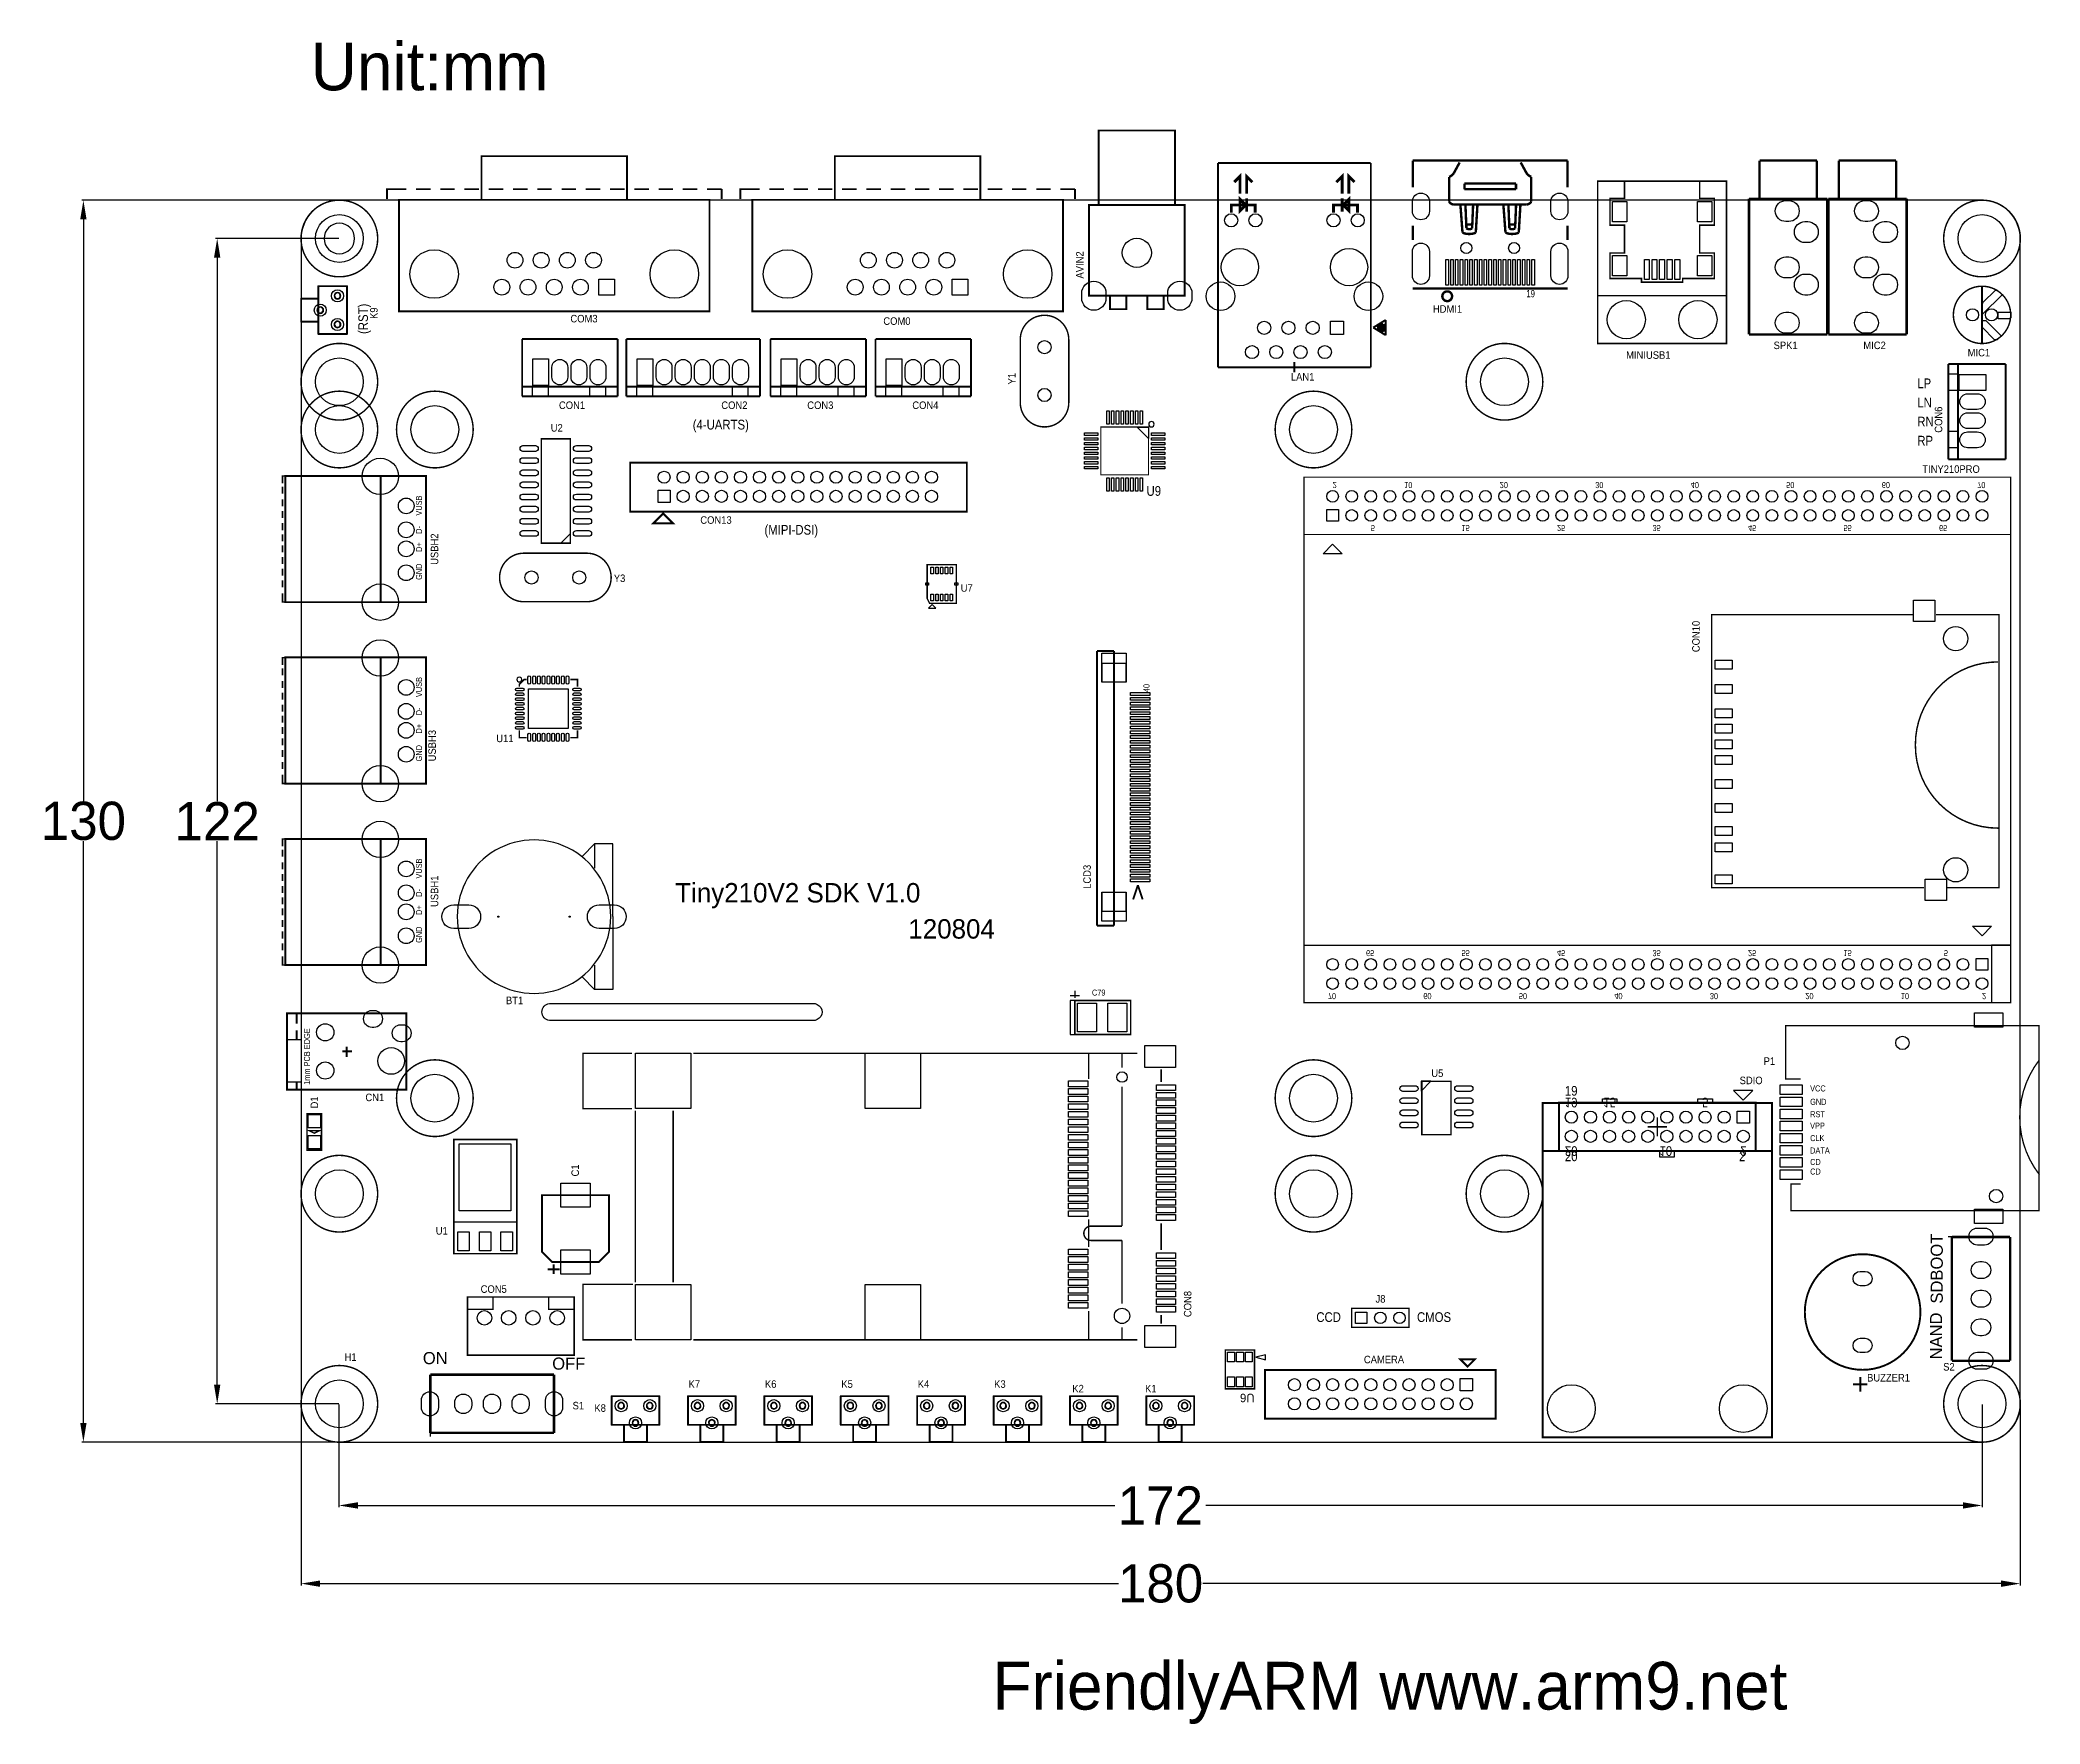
# Model space of a CAD drawing. Extents: x -27 to 182, y -30 to 147.
import ezdxf
from ezdxf.enums import TextEntityAlignment as Align

# ---------------------------------------------------------------- set-up
doc = ezdxf.new("R2010")
doc.units = 0
doc.header["$MEASUREMENT"] = 0
doc.layers.get('0').update_dxf_attribs({"linetype": 'CONTINUOUS'})
doc.layers.get('Defpoints').update_dxf_attribs({"linetype": 'CONTINUOUS'})
for name, color, linetype in [('BG_OUTLINE', 2, 'CONTINUOUS'), ('BG_SILKSCREEN_TOP', 1, 'CONTINUOUS'), ('PG_SILKSCREEN_BOTTOM', 8, 'CONTINUOUS'), ('PG_SILKSCREEN_TOP', 9, 'CONTINUOUS'), ('PIN_BOTTOM', 11, 'CONTINUOUS'), ('PIN_TOP', 10, 'CONTINUOUS'), ('RD_SILKSCREEN_TOP', 13, 'CONTINUOUS')]:
    doc.layers.add(name, color=color, linetype=linetype)
doc.dimstyles.get("Standard").update_dxf_attribs({"dimtxt": 0.18, "dimasz": 0.18, "dimexe": 0.18, "dimexo": 0.0625, "dimgap": 0.09, "dimtad": 0, "dimtih": 1, "dimtoh": 1, "dimdec": 4, "dimzin": 0, "dimdsep": 46, "dimtxsty": 'STANDARD', "dimcen": 0.09, "dimadec": 0, "dimazin": 0, "dimtfac": 1, "dimtdec": 4, "dimtofl": 0, "dimtmove": 0, "dimatfit": 3, "dimfxl": 1, "dimtolj": 1, "dimtzin": 0, "dimarcsym": 0})

msp = doc.modelspace()

# ---------------------------------------------------------------- texts
at = {"linetype": 'ByBlock'}
for s, p in [('Unit:mm', (1.008381, 141.510901)), ('FriendlyARM www.arm9.net', (72.39693, -28.007185))]:
    msp.add_text(s, height=5, dxfattribs=at).set_placement(p)
at = {"layer": 'BG_SILKSCREEN_TOP'}
msp.add_text('Tiny210V2 SDK V1.0', height=2.032, dxfattribs=at).set_placement((39.1668, 56.4896))
at = {"layer": 'BG_SILKSCREEN_TOP', "width": 1.02}
for s, p in [('SDBOOT', (171.8937, 14.4983)), ('NAND', (171.8225, 8.6512))]:
    msp.add_text(s, height=1.27, rotation=90, dxfattribs=at).set_placement(p)
for s, p in [('ON', (12.7419, 8.1558)), ('OFF', (26.289, 7.5777))]:
    msp.add_text(s, height=1.27, dxfattribs=at).set_placement(p)
at = {"layer": 'PG_SILKSCREEN_BOTTOM', "text_generation_flag": 2, "width": 0.88}
for s, p in [('2', (108.0025, 100.5025)), ('10', (115.5025, 100.5025)), ('20', (125.5025, 100.5025)), ('30', (135.5025, 100.5025)), ('40', (145.5025, 100.5025)), ('50', (155.5025, 100.5025)), ('60', (165.5025, 100.5025)), ('70', (175.5025, 100.5025)), ('5', (112.0025, 96.0025)), ('15', (121.5025, 96.0025)), ('25', (131.5025, 96.0025)), ('35', (141.5025, 96.0025)), ('45', (151.5025, 96.0025)), ('55', (161.5025, 96.0025)), ('65', (171.5025, 96.0025)), ('65', (111.5025, 51.5025)), ('55', (121.5025, 51.5025)), ('45', (131.5025, 51.5025)), ('35', (141.5025, 51.5025)), ('25', (151.5025, 51.5025)), ('15', (161.5025, 51.5025)), ('5', (172.0025, 51.5025)), ('70', (107.5025, 47.0025)), ('60', (117.5025, 47.0025)), ('50', (127.5025, 47.0025)), ('40', (137.5025, 47.0025)), ('30', (147.5025, 47.0025)), ('20', (157.5025, 47.0025)), ('10', (167.5025, 47.0025)), ('2', (176.0025, 47.0025))]:
    msp.add_text(s, height=0.635, rotation=180, dxfattribs=at).set_placement(p)
at = {"layer": 'PG_SILKSCREEN_BOTTOM', "text_generation_flag": 2, "width": 0.875}
for s, p in [('19', (132.9855, 36.0505)), ('15', (137.0186, 36.0505)), ('5', (147.0185, 36.0505)), ('20', (132.9855, 30.9705)), ('10', (142.8915, 30.9705)), ('2', (151.0195, 30.9705))]:
    msp.add_text(s, height=1.016, rotation=180, dxfattribs=at).set_placement(p, align=Align.CENTER)
at = {"layer": 'PG_SILKSCREEN_TOP'}
for s, height, width, p in [('19', 0.762, 0.8, (128.2832, 119.8445)), ('LP', 1.016, 0.875, (169.2245, 110.3252)), ('LN', 1.016, 0.875, (169.2245, 108.3252)), ('(4-UARTS)', 1.016, 0.875, (41.0025, 106.0025)), ('RN', 1.016, 0.875, (169.2245, 106.3252)), ('RP', 1.016, 0.875, (169.2245, 104.3251)), ('(MIPI-DSI)', 1.016, 0.875, (48.514, 94.996)), ('VCC', 0.635, 0.88, (158.0025, 36.7025)), ('GND', 0.635, 0.88, (158.0025, 35.3025)), ('RST', 0.635, 0.88, (158.0025, 34.0025)), ('VPP', 0.635, 0.88, (158.0025, 32.8025)), ('CLK', 0.635, 0.88, (158.0025, 31.5025)), ('CD', 0.635, 0.88, (158.0025, 29.0025)), ('DATA', 0.635, 0.88, (158.0025, 30.2025)), ('CD', 0.635, 0.88, (158.0025, 28.0025)), ('CCD', 1.016, 0.875, (106.299, 12.573)), ('CMOS', 1.016, 0.875, (116.84, 12.573))]:
    msp.add_text(s, height=height, dxfattribs=dict(at, width=width)).set_placement(p)
for s, height, width, p in [('(RST)', 1.016, 0.875, (7.0025, 116.0025)), ('VUSB', 0.635, 0.88, (12.6535, 96.9865)), ('D-', 0.635, 0.88, (12.6535, 95.0815)), ('D+', 0.635, 0.88, (12.6535, 93.1765)), ('GND', 0.635, 0.88, (12.6535, 90.2555)), ('VUSB', 0.635, 0.88, (12.6535, 77.9865)), ('40', 0.635, 0.88, (88.8314, 78.5038)), ('D-', 0.635, 0.88, (12.6535, 76.0815)), ('D+', 0.635, 0.88, (12.6535, 74.1765)), ('GND', 0.635, 0.88, (12.6535, 71.2555)), ('VUSB', 0.635, 0.88, (12.6535, 58.9865)), ('D-', 0.635, 0.88, (12.6535, 57.0815)), ('D+', 0.635, 0.88, (12.6535, 55.1765)), ('GND', 0.635, 0.88, (12.6535, 52.2555)), ('1mm PCB EDGE', 0.635, 0.88, (0.9253, 37.3939))]:
    msp.add_text(s, height=height, rotation=90, dxfattribs=dict(at, width=width)).set_placement(p)
msp.add_text('120804', height=2.032, dxfattribs=at).set_placement((63.5762, 52.705))
at = {"layer": 'PG_SILKSCREEN_TOP', "width": 0.875}
for s, p in [('19', (132.9855, 36.2622)), ('20', (132.9855, 29.4042)), ('2', (150.8925, 29.4042))]:
    msp.add_text(s, height=1.016, dxfattribs=at).set_placement(p, align=Align.CENTER)
at = {"layer": 'RD_SILKSCREEN_TOP', "width": 0.935484}
for s, p in [('AVIN2', (81.9235, 121.8057)), ('K9', (8.0095, 117.5766)), ('Y1', (74.8115, 110.7186)), ('CON6', (171.8395, 105.664)), ('USBH2', (14.3595, 91.8337)), ('CON10', (146.4395, 82.6897)), ('USBH3', (14.1055, 71.2597)), ('USBH1', (14.3595, 56.0197)), ('LCD3', (82.6855, 57.912)), ('D1', (1.778, 34.925)), ('C1', (29.0864, 27.8069)), ('CON8', (93.218, 13.081))]:
    msp.add_text(s, height=0.7874, rotation=90, dxfattribs=at).set_placement(p)
at = {"layer": 'RD_SILKSCREEN_TOP'}
for s, height, width, p in [('COM3', 0.7874, 0.935484, (28.194, 117.2125)), ('COM0', 0.7874, 0.935484, (60.96, 116.9585)), ('HDMI1', 0.7874, 0.935484, (118.5037, 118.2285)), ('SPK1', 0.7874, 0.935484, (154.178, 114.4185)), ('MIC2', 0.7874, 0.935484, (163.576, 114.4185)), ('MINIUSB1', 0.7874, 0.935484, (138.7348, 113.4025)), ('MIC1', 0.7874, 0.935484, (174.498, 113.6565)), ('LAN1', 0.7874, 0.935484, (103.632, 111.1165)), ('CON1', 0.7874, 0.935484, (26.9952, 108.151)), ('CON2', 0.7874, 0.935484, (43.9953, 108.151)), ('CON3', 0.7874, 0.935484, (52.9952, 108.151)), ('CON4', 0.7874, 0.935484, (63.9952, 108.151)), ('U2', 0.7874, 0.935484, (26.1366, 105.7825)), ('TINY210PRO', 0.7874, 0.935484, (169.7482, 101.4645)), ('U9', 1.016, 0.875, (88.519, 99.06)), ('CON13', 0.7874, 0.935484, (41.7957, 96.1305)), ('Y3', 0.7874, 0.935484, (32.7406, 90.0345)), ('U7', 0.7874, 0.935484, (69.0626, 89.0185)), ('U11', 0.7874, 0.935484, (20.4343, 73.2705)), ('BT1', 0.7874, 0.935484, (21.4503, 45.8385)), ('C79', 0.635, 0.88, (82.804, 46.736)), ('P1', 0.7874, 0.935484, (153.1366, 39.4885)), ('U5', 0.7874, 0.935484, (118.3386, 38.2185)), ('SDIO', 0.7874, 0.935484, (150.622, 37.465)), ('CN1', 0.7874, 0.935484, (6.731, 35.687)), ('U1', 0.7874, 0.935484, (14.097, 21.717)), ('CON5', 0.7874, 0.935484, (18.796, 15.621)), ('J8', 0.7874, 0.935484, (112.4966, 14.5965)), ('H1', 0.7874, 0.935484, (4.5466, 8.5005)), ('CAMERA', 0.7874, 0.935484, (111.2774, 8.2465)), ('K7', 0.7874, 0.935484, (40.5641, 5.6771)), ('K6', 0.7874, 0.935484, (48.5641, 5.6771)), ('K5', 0.7874, 0.935484, (56.5641, 5.6771)), ('K4', 0.7874, 0.935484, (64.5641, 5.6771)), ('K3', 0.7874, 0.935484, (72.5641, 5.6771)), ('BUZZER1', 0.7874, 0.935484, (163.9684, 6.3372)), ('S2', 0.7874, 0.935484, (171.9326, 7.4845)), ('S1', 0.7874, 0.935484, (28.4226, 3.4205)), ('K2', 0.7874, 0.935484, (80.7466, 5.1985)), ('K1', 0.7874, 0.935484, (88.3666, 5.1985)), ('K8', 0.7874, 0.935484, (30.7086, 3.1665))]:
    msp.add_text(s, height=height, dxfattribs=dict(at, width=width)).set_placement(p)
msp.add_text('U6', height=0.889, rotation=180, dxfattribs=at).set_placement((99.824, 5.06))

# ---------------------------------------------------------------- blocks, each defined once
blk = doc.blocks.new('*D8')
at = {"color": 0, "linetype": 'ByBlock', "lineweight": -2}
for p, q in [((3.94, 130.01), (-22.98, 130.01)), ((-22.8, 128.01), (-22.8, 67.1)), ((-22.8, 2), (-22.8, 62.92)), ((3.94, 0), (-22.98, 0))]:
    blk.add_line(p, q, dxfattribs=at)
at = {"color": 0}
for points in [[(-22.47, 128.01), (-23.13, 128.01), (-22.8, 130.01)], [(-23.13, 2), (-22.47, 2), (-22.8, 0)]]:
    blk.add_solid(points, dxfattribs=at)
at = {"layer": 'Defpoints', "color": 0}
for p in [(4, 130.01), (-22.8, 0), (4, 0)]:
    blk.add_point(p, dxfattribs=at)
at = {"color": 0, "linetype": 'ByBlock', "insert": (-22.8, 65.01), "char_height": 4, "attachment_point": 5}
blk.add_mtext('\\A1;130', dxfattribs=at)
blk = doc.blocks.new('*D9')
at = {"color": 0, "linetype": 'ByBlock', "lineweight": -2}
for p, q in [((3.94, 126), (-8.97, 126)), ((-8.79, 124), (-8.79, 67.09)), ((-8.79, 6), (-8.79, 62.91)), ((3.94, 4), (-8.97, 4))]:
    blk.add_line(p, q, dxfattribs=at)
at = {"color": 0}
for points in [[(-8.46, 124), (-9.12, 124), (-8.79, 126)], [(-9.12, 6), (-8.46, 6), (-8.79, 4)]]:
    blk.add_solid(points, dxfattribs=at)
at = {"layer": 'Defpoints', "color": 0}
for p in [(-8.79, 126), (4, 126), (4, 4)]:
    blk.add_point(p, dxfattribs=at)
at = {"color": 0, "linetype": 'ByBlock', "insert": (-8.79, 65), "char_height": 4, "attachment_point": 5}
blk.add_mtext('\\A1;122', dxfattribs=at)
blk = doc.blocks.new('*D10')
at = {"color": 0, "linetype": 'ByBlock', "lineweight": -2}
for p, q in [((3.94, 3.94), (3.94, -6.82)), ((176, 3.94), (176, -6.82)), ((5.94, -6.64), (85.21, -6.64)), ((174, -6.64), (94.73, -6.64))]:
    blk.add_line(p, q, dxfattribs=at)
at = {"color": 0}
for points in [[(5.94, -6.3), (5.94, -6.97), (3.94, -6.64)], [(174, -6.97), (174, -6.3), (176, -6.64)]]:
    blk.add_solid(points, dxfattribs=at)
at = {"layer": 'Defpoints', "color": 0}
for p in [(3.94, 4), (176, 4), (3.94, -6.64)]:
    blk.add_point(p, dxfattribs=at)
at = {"color": 0, "linetype": 'ByBlock', "insert": (89.97, -6.64), "char_height": 4, "attachment_point": 5}
blk.add_mtext('\\A1;172', dxfattribs=at)
blk = doc.blocks.new('*D11')
at = {"color": 0, "linetype": 'ByBlock', "lineweight": -2}
for p, q in [((-0.01, 3.94), (-0.01, -15)), ((180, 3.94), (180, -15)), ((1.99, -14.82), (85.57, -14.82)), ((178, -14.82), (94.42, -14.82))]:
    blk.add_line(p, q, dxfattribs=at)
at = {"color": 0}
for points in [[(1.99, -14.49), (1.99, -15.16), (-0.01, -14.82)], [(178, -15.16), (178, -14.49), (180, -14.82)]]:
    blk.add_solid(points, dxfattribs=at)
at = {"layer": 'Defpoints', "color": 0}
for p in [(-0.01, 4), (180, 4), (-0.01, -14.82)]:
    blk.add_point(p, dxfattribs=at)
at = {"color": 0, "linetype": 'ByBlock', "insert": (89.99, -14.82), "char_height": 4, "attachment_point": 5}
blk.add_mtext('\\A1;180', dxfattribs=at)

# ---------------------------------------------------------------- dimensions: what is measured, and where the dimension line sits
at = {"linetype": 'ByBlock'}
dim = msp.add_linear_dim(base=(-22.800526, 0), p1=(3.999992, 130.01321), p2=(4, 0), angle=90, dimstyle='Standard', override={"dimtxt": 4, "dimasz": 2, "dimdec": 0, "dimtmove": 2}, dxfattribs=at)
dim.commit()
dim.dimension.update_dxf_attribs({"geometry": '*D8', "text_midpoint": (-22.800526, 65.006605), "dimtype": 160})
dim = msp.add_linear_dim(base=(-8.789334, 126), p1=(3.999992, 3.999992), p2=(4, 126), angle=90, dimstyle='Standard', override={"dimtxt": 4, "dimasz": 2, "dimdec": 0, "dimtmove": 2}, dxfattribs=at)
dim.commit()
dim.dimension.update_dxf_attribs({"geometry": '*D9', "text_midpoint": (-8.789334, 64.999996)})
for base, p1, p2, picture, middle in [((-0.013216, -14.822621), (179.9999, 4), (-0.013216, 3.999984), '*D11', (89.993342, -14.822621)), ((3.937492, -6.636073), (175.9999, 4), (3.937492, 3.999992), '*D10', (89.968696, -6.636073))]:
    dim = msp.add_linear_dim(base=base, p1=p1, p2=p2, dimstyle='Standard', override={"dimtxt": 4, "dimasz": 2, "dimdec": 0, "dimtmove": 2}, dxfattribs=at)
    dim.commit()
    dim.dimension.update_dxf_attribs({"geometry": picture, "text_midpoint": middle})

# ---------------------------------------------------------------- linework, layer by layer
at = {"layer": 'BG_OUTLINE'}
for points in [[(4, 0), (175.9999, 0, 0.414214), (179.9999, 4), (179.9999, 126, 0.414214), (175.9999, 130), (4, 130, 0.414214), (0, 126), (0, 4, 0.414215)], [(26.0079, 45.909), (53.5669, 45.909, -1.095754), (53.5669, 44.131), (26.0079, 44.131, -0.892174)]]:
    msp.add_lwpolyline(points, format="xyb", close=True, dxfattribs=at)
at = {"layer": 'BG_SILKSCREEN_TOP'}
for points, const_width in [([(158.7066, 134.1508), (152.7066, 134.1508)], 0.254), ([(152.7066, 134.1508), (152.7066, 130.1508)], 0.254), ([(158.7066, 134.1508), (158.7066, 130.1508)], 0.254), ([(167.0066, 134.1508), (161.0066, 134.1508)], 0.254), ([(161.0066, 134.1508), (161.0066, 130.1508)], 0.254), ([(167.0066, 134.1508), (167.0066, 130.1508)], 0.254), ([(151.6065, 130.1508), (151.6065, 115.951)], 0.254), ([(159.8066, 130.1508), (151.6065, 130.1508)], 0.254), ([(159.8066, 130.1508), (159.8066, 115.951)], 0.254), ([(159.9065, 130.1508), (159.9065, 115.951)], 0.254), ([(168.1066, 130.1508), (159.9065, 130.1508)], 0.254), ([(168.1066, 130.1508), (168.1066, 115.951)], 0.254), ([(0.0025, 119.7026), (0.0025, 117.3026)], 0.1999), ([(0.0025, 119.7026), (1.8026, 119.7026)], 0.1999), ([(1.8026, 121.0026), (1.8026, 116.0026)], 0.1999), ([(1.8026, 121.0026), (4.8026, 121.0026)], 0.1999), ([(4.8026, 121.0026), (4.8026, 116.0026)], 0.1999), ([(0.0025, 117.3026), (1.8026, 117.3026)], 0.1999), ([(1.8026, 116.0026), (4.8026, 116.0026)], 0.1999), ([(159.8066, 115.951), (151.6065, 115.951)], 0.254), ([(168.1066, 115.951), (159.9065, 115.951)], 0.254), ([(32.5024, 1.8026), (32.5024, 4.8026)], 0.1999), ([(32.5024, 4.8026), (37.5024, 4.8026)], 0.1999), ([(37.5024, 1.8026), (37.5024, 4.8026)], 0.1999), ([(40.5023, 1.8026), (40.5023, 4.8026)], 0.1999), ([(40.5023, 4.8026), (45.5023, 4.8026)], 0.1999), ([(45.5023, 1.8026), (45.5023, 4.8026)], 0.1999), ([(48.5024, 1.8026), (48.5024, 4.8026)], 0.1999), ([(48.5024, 4.8026), (53.5024, 4.8026)], 0.1999), ([(53.5024, 1.8026), (53.5024, 4.8026)], 0.1999), ([(56.5024, 1.8026), (56.5024, 4.8026)], 0.1999), ([(56.5024, 4.8026), (61.5024, 4.8026)], 0.1999), ([(61.5024, 1.8026), (61.5024, 4.8026)], 0.1999), ([(64.5024, 1.8026), (64.5024, 4.8026)], 0.1999), ([(64.5024, 4.8026), (69.5023, 4.8026)], 0.1999), ([(69.5023, 1.8026), (69.5023, 4.8026)], 0.1999), ([(72.5024, 1.8026), (72.5024, 4.8026)], 0.1999), ([(72.5024, 4.8026), (77.5023, 4.8026)], 0.1999), ([(77.5023, 1.8026), (77.5023, 4.8026)], 0.1999), ([(80.5024, 1.8026), (80.5024, 4.8026)], 0.1999), ([(80.5024, 4.8026), (85.5023, 4.8026)], 0.1999), ([(85.5023, 1.8026), (85.5023, 4.8026)], 0.1999), ([(88.5024, 1.8026), (88.5024, 4.8026)], 0.1999), ([(88.5024, 4.8026), (93.5023, 4.8026)], 0.1999), ([(93.5023, 1.8026), (93.5023, 4.8026)], 0.1999), ([(32.5024, 1.8026), (37.5024, 1.8026)], 0.1999), ([(33.8024, 0.0025), (33.8024, 1.8026)], 0.1999), ([(33.8024, 0.0025), (36.2024, 0.0025)], 0.1999), ([(36.2024, 0.0025), (36.2024, 1.8026)], 0.1999), ([(40.5023, 1.8026), (45.5023, 1.8026)], 0.1999), ([(41.8023, 0.0025), (41.8023, 1.8026)], 0.1999), ([(41.8023, 0.0025), (44.2024, 0.0025)], 0.1999), ([(44.2024, 0.0025), (44.2024, 1.8026)], 0.1999), ([(48.5024, 1.8026), (53.5024, 1.8026)], 0.1999), ([(49.8024, 0.0025), (49.8024, 1.8026)], 0.1999), ([(49.8024, 0.0025), (52.2024, 0.0025)], 0.1999), ([(52.2024, 0.0025), (52.2024, 1.8026)], 0.1999), ([(56.5024, 1.8026), (61.5024, 1.8026)], 0.1999), ([(57.8024, 0.0025), (57.8024, 1.8026)], 0.1999), ([(57.8024, 0.0025), (60.2024, 0.0025)], 0.1999), ([(60.2024, 0.0025), (60.2024, 1.8026)], 0.1999), ([(64.5024, 1.8026), (69.5023, 1.8026)], 0.1999), ([(65.8023, 0.0025), (65.8023, 1.8026)], 0.1999), ([(65.8023, 0.0025), (68.2024, 0.0025)], 0.1999), ([(68.2024, 0.0025), (68.2024, 1.8026)], 0.1999), ([(72.5024, 1.8026), (77.5023, 1.8026)], 0.1999), ([(73.8023, 0.0025), (73.8023, 1.8026)], 0.1999), ([(73.8023, 0.0025), (76.2024, 0.0025)], 0.1999), ([(76.2024, 0.0025), (76.2024, 1.8026)], 0.1999), ([(80.5024, 1.8026), (85.5023, 1.8026)], 0.1999), ([(81.8023, 0.0025), (81.8023, 1.8026)], 0.1999), ([(81.8023, 0.0025), (84.2024, 0.0025)], 0.1999), ([(84.2024, 0.0025), (84.2024, 1.8026)], 0.1999), ([(88.5024, 1.8026), (93.5023, 1.8026)], 0.1999), ([(89.8023, 0.0025), (89.8023, 1.8026)], 0.1999), ([(89.8023, 0.0025), (92.2024, 0.0025)], 0.1999), ([(92.2024, 0.0025), (92.2024, 1.8026)], 0.1999)]:
    msp.add_lwpolyline(points, dxfattribs=dict(at, const_width=const_width))
at = {"layer": 'BG_SILKSCREEN_TOP', "const_width": 0.1001}
for points in [[(0.0025, 119.6526, 1), (0.002478, 119.752357, 1)], [(0.0025, 119.6526, 1), (0.002478, 119.752357, 1)], [(1.8026, 120.9526, 1), (1.802625, 121.052402, 1)], [(1.8026, 120.9526, 1), (1.802625, 121.052402, 1)], [(1.8026, 119.6526, 1), (1.802625, 119.752357, 1)], [(4.8026, 120.9526, 1), (4.802613, 121.052402, 1)], [(4.8026, 120.9526, 1), (4.802613, 121.052402, 1)], [(0.0025, 117.2525, 1), (0.002478, 117.352568, 1)], [(0.0025, 117.2525, 1), (0.002478, 117.352568, 1)], [(1.8026, 117.2525, 1), (1.802625, 117.352568, 1)], [(1.8026, 115.9526, 1), (1.802625, 116.052422, 1)], [(1.8026, 115.9526, 1), (1.802625, 116.052422, 1)], [(4.8026, 115.9526, 1), (4.802613, 116.052422, 1)], [(4.8026, 115.9526, 1), (4.802613, 116.052422, 1)], [(32.5524, 4.8026, 1), (32.452601, 4.802613, 1)], [(32.5524, 4.8026, 1), (32.452601, 4.802613, 1)], [(37.5524, 4.8026, 1), (37.452581, 4.802613, 1)], [(37.5524, 4.8026, 1), (37.452581, 4.802613, 1)], [(40.5524, 4.8026, 1), (40.452569, 4.802613, 1)], [(40.5524, 4.8026, 1), (40.452569, 4.802613, 1)], [(45.5524, 4.8026, 1), (45.452549, 4.802613, 1)], [(45.5524, 4.8026, 1), (45.452549, 4.802613, 1)], [(48.5524, 4.8026, 1), (48.452638, 4.802613, 1)], [(48.5524, 4.8026, 1), (48.452638, 4.802613, 1)], [(53.5524, 4.8026, 1), (53.452618, 4.802613, 1)], [(53.5524, 4.8026, 1), (53.452618, 4.802613, 1)], [(56.5525, 4.8026, 1), (56.452608, 4.802613, 1)], [(56.5525, 4.8026, 1), (56.452608, 4.802613, 1)], [(61.5524, 4.8026, 1), (61.452586, 4.802613, 1)], [(61.5524, 4.8026, 1), (61.452586, 4.802613, 1)], [(64.5524, 4.8026, 1), (64.452574, 4.802613, 1)], [(64.5524, 4.8026, 1), (64.452574, 4.802613, 1)], [(69.5524, 4.8026, 1), (69.452554, 4.802613, 1)], [(69.5524, 4.8026, 1), (69.452554, 4.802613, 1)], [(72.5524, 4.8026, 1), (72.452644, 4.802613, 1)], [(72.5524, 4.8026, 1), (72.452644, 4.802613, 1)], [(77.5524, 4.8026, 1), (77.452624, 4.802613, 1)], [(77.5524, 4.8026, 1), (77.452624, 4.802613, 1)], [(80.5524, 4.8026, 1), (80.452612, 4.802613, 1)], [(80.5524, 4.8026, 1), (80.452612, 4.802613, 1)], [(85.5524, 4.8026, 1), (85.452592, 4.802613, 1)], [(85.5524, 4.8026, 1), (85.452592, 4.802613, 1)], [(88.5524, 4.8026, 1), (88.45258, 4.802613, 1)], [(88.5524, 4.8026, 1), (88.45258, 4.802613, 1)], [(93.5524, 4.8026, 1), (93.45256, 4.802613, 1)], [(93.5524, 4.8026, 1), (93.45256, 4.802613, 1)], [(32.5524, 1.8026, 1), (32.452601, 1.802625, 1)], [(32.5524, 1.8026, 1), (32.452601, 1.802625, 1)], [(33.8524, 1.8026, 1), (33.752646, 1.802625, 1)], [(33.8524, 0.0025, 1), (33.752646, 0.002478, 1)], [(33.8524, 0.0025, 1), (33.752646, 0.002478, 1)], [(36.2524, 1.8026, 1), (36.152434, 1.802625, 1)], [(36.2524, 0.0025, 1), (36.152434, 0.002478, 1)], [(36.2524, 0.0025, 1), (36.152434, 0.002478, 1)], [(37.5524, 1.8026, 1), (37.452581, 1.802625, 1)], [(37.5524, 1.8026, 1), (37.452581, 1.802625, 1)], [(40.5524, 1.8026, 1), (40.452569, 1.802625, 1)], [(40.5524, 1.8026, 1), (40.452569, 1.802625, 1)], [(41.8523, 1.8026, 1), (41.752511, 1.802625, 1)], [(41.8523, 0.0025, 1), (41.752511, 0.002478, 1)], [(41.8523, 0.0025, 1), (41.752511, 0.002478, 1)], [(44.2524, 1.8026, 1), (44.1523, 1.802625, 1)], [(44.2524, 0.0025, 1), (44.1523, 0.002478, 1)], [(44.2524, 0.0025, 1), (44.1523, 0.002478, 1)], [(45.5524, 1.8026, 1), (45.452549, 1.802625, 1)], [(45.5524, 1.8026, 1), (45.452549, 1.802625, 1)], [(48.5524, 1.8026, 1), (48.452638, 1.802625, 1)], [(48.5524, 1.8026, 1), (48.452638, 1.802625, 1)], [(49.8524, 1.8026, 1), (49.752582, 1.802625, 1)], [(49.8524, 0.0025, 1), (49.752582, 0.002478, 1)], [(49.8524, 0.0025, 1), (49.752582, 0.002478, 1)], [(52.2525, 1.8026, 1), (52.152371, 1.802625, 1)], [(52.2525, 0.0025, 1), (52.152371, 0.002478, 1)], [(52.2525, 0.0025, 1), (52.152371, 0.002478, 1)], [(53.5524, 1.8026, 1), (53.452618, 1.802625, 1)], [(53.5524, 1.8026, 1), (53.452618, 1.802625, 1)], [(56.5525, 1.8026, 1), (56.452608, 1.802625, 1)], [(56.5525, 1.8026, 1), (56.452608, 1.802625, 1)], [(57.8524, 1.8026, 1), (57.752601, 1.802625, 1)], [(57.8524, 0.0025, 1), (57.752601, 0.002478, 1)], [(57.8524, 0.0025, 1), (57.752601, 0.002478, 1)], [(60.2525, 1.8026, 1), (60.152441, 1.802625, 1)], [(60.2525, 0.0025, 1), (60.152441, 0.002478, 1)], [(60.2525, 0.0025, 1), (60.152441, 0.002478, 1)], [(61.5524, 1.8026, 1), (61.452586, 1.802625, 1)], [(61.5524, 1.8026, 1), (61.452586, 1.802625, 1)], [(64.5524, 1.8026, 1), (64.452574, 1.802625, 1)], [(64.5524, 1.8026, 1), (64.452574, 1.802625, 1)], [(65.8524, 1.8026, 1), (65.752518, 1.802625, 1)], [(65.8524, 0.0025, 1), (65.752518, 0.002478, 1)], [(65.8524, 0.0025, 1), (65.752518, 0.002478, 1)], [(68.2524, 1.8026, 1), (68.152306, 1.802625, 1)], [(68.2524, 0.0025, 1), (68.152306, 0.002478, 1)], [(68.2524, 0.0025, 1), (68.152306, 0.002478, 1)], [(69.5524, 1.8026, 1), (69.452554, 1.802625, 1)], [(69.5524, 1.8026, 1), (69.452554, 1.802625, 1)], [(72.5524, 1.8026, 1), (72.452644, 1.802625, 1)], [(72.5524, 1.8026, 1), (72.452644, 1.802625, 1)], [(73.8524, 1.8026, 1), (73.752486, 1.802625, 1)], [(73.8524, 0.0025, 1), (73.752486, 0.002478, 1)], [(73.8524, 0.0025, 1), (73.752486, 0.002478, 1)], [(76.2524, 1.8026, 1), (76.152274, 1.802625, 1)], [(76.2524, 0.0025, 1), (76.152274, 0.002478, 1)], [(76.2524, 0.0025, 1), (76.152274, 0.002478, 1)], [(77.5524, 1.8026, 1), (77.452624, 1.802625, 1)], [(77.5524, 1.8026, 1), (77.452624, 1.802625, 1)], [(80.5524, 1.8026, 1), (80.452612, 1.802625, 1)], [(80.5524, 1.8026, 1), (80.452612, 1.802625, 1)], [(81.8524, 1.8026, 1), (81.752454, 1.802625, 1)], [(81.8524, 0.0025, 1), (81.752454, 0.002478, 1)], [(81.8524, 0.0025, 1), (81.752454, 0.002478, 1)], [(84.2524, 1.8026, 1), (84.152343, 1.802625, 1)], [(84.2524, 0.0025, 1), (84.152343, 0.002478, 1)], [(84.2524, 0.0025, 1), (84.152343, 0.002478, 1)], [(85.5524, 1.8026, 1), (85.452592, 1.802625, 1)], [(85.5524, 1.8026, 1), (85.452592, 1.802625, 1)], [(88.5524, 1.8026, 1), (88.45258, 1.802625, 1)], [(88.5524, 1.8026, 1), (88.45258, 1.802625, 1)], [(89.8524, 1.8026, 1), (89.752524, 1.802625, 1)], [(89.8524, 0.0025, 1), (89.752524, 0.002478, 1)], [(89.8524, 0.0025, 1), (89.752524, 0.002478, 1)], [(92.2524, 1.8026, 1), (92.152311, 1.802625, 1)], [(92.2524, 0.0025, 1), (92.152311, 0.002478, 1)], [(92.2524, 0.0025, 1), (92.152311, 0.002478, 1)], [(93.5524, 1.8026, 1), (93.45256, 1.802625, 1)], [(93.5524, 1.8026, 1), (93.45256, 1.802625, 1)]]:
    msp.add_lwpolyline(points, format="xyb", close=True, dxfattribs=at)
at = {"layer": 'BG_SILKSCREEN_TOP'}
for points in [[(3.8026, 119.6518, 1), (3.802617, 120.35341, 1)], [(3.8026, 119.6518, 1), (3.802617, 120.35341, 1)], [(3.8026, 119.7026, 1), (3.802617, 120.30261, 1)], [(2.0025, 118.1517, 1), (2.002521, 118.853312, 1)], [(2.0025, 118.1517, 1), (2.002521, 118.853312, 1)], [(2.0025, 118.2025, 1), (2.002521, 118.802512, 1)], [(3.8026, 116.6516, 1), (3.802617, 117.353418, 1)], [(3.8026, 116.6516, 1), (3.802617, 117.353418, 1)], [(3.8026, 116.7024, 1), (3.802617, 117.302618, 1)], [(33.8531, 3.8026, 1), (33.151592, 3.802617, 1)], [(33.8531, 3.8026, 1), (33.151592, 3.802617, 1)], [(33.8024, 3.8026, 1), (33.202394, 3.802617, 1)], [(35.3533, 2.0025, 1), (34.651691, 2.002521, 1)], [(35.3533, 2.0025, 1), (34.651691, 2.002521, 1)], [(35.3025, 2.0025, 1), (34.702491, 2.002521, 1)], [(36.8534, 3.8026, 1), (36.151585, 3.802617, 1)], [(36.8534, 3.8026, 1), (36.151585, 3.802617, 1)], [(36.8026, 3.8026, 1), (36.202385, 3.802617, 1)], [(41.8531, 3.8026, 1), (41.151611, 3.802617, 1)], [(41.8531, 3.8026, 1), (41.151611, 3.802617, 1)], [(41.8023, 3.8026, 1), (41.202411, 3.802617, 1)], [(43.3532, 2.0025, 1), (42.651708, 2.002521, 1)], [(43.3532, 2.0025, 1), (42.651708, 2.002521, 1)], [(43.3024, 2.0025, 1), (42.702508, 2.002521, 1)], [(44.8534, 3.8026, 1), (44.151604, 3.802617, 1)], [(44.8534, 3.8026, 1), (44.151604, 3.802617, 1)], [(44.8026, 3.8026, 1), (44.202404, 3.802617, 1)], [(49.8532, 3.8026, 1), (49.15158, 3.802617, 1)], [(49.8532, 3.8026, 1), (49.15158, 3.802617, 1)], [(49.8024, 3.8026, 1), (49.20238, 3.802617, 1)], [(51.3533, 2.0025, 1), (50.651678, 2.002521, 1)], [(51.3533, 2.0025, 1), (50.651678, 2.002521, 1)], [(51.3025, 2.0025, 1), (50.702478, 2.002521, 1)], [(52.8534, 3.8026, 1), (52.151622, 3.802617, 1)], [(52.8534, 3.8026, 1), (52.151622, 3.802617, 1)], [(52.8026, 3.8026, 1), (52.202422, 3.802617, 1)], [(57.8532, 3.8026, 1), (57.151599, 3.802617, 1)], [(57.8532, 3.8026, 1), (57.151599, 3.802617, 1)], [(57.8024, 3.8026, 1), (57.202399, 3.802617, 1)], [(59.3533, 2.0025, 1), (58.651798, 2.002521, 1)], [(59.3533, 2.0025, 1), (58.651798, 2.002521, 1)], [(59.3025, 2.0025, 1), (58.702598, 2.002521, 1)], [(60.8534, 3.8026, 1), (60.15159, 3.802617, 1)], [(60.8534, 3.8026, 1), (60.15159, 3.802617, 1)], [(60.8026, 3.8026, 1), (60.20239, 3.802617, 1)], [(65.8531, 3.8026, 1), (65.151616, 3.802617, 1)], [(65.8531, 3.8026, 1), (65.151616, 3.802617, 1)], [(65.8023, 3.8026, 1), (65.202416, 3.802617, 1)], [(67.3533, 2.0025, 1), (66.651715, 2.002521, 1)], [(67.3533, 2.0025, 1), (66.651715, 2.002521, 1)], [(67.3025, 2.0025, 1), (66.702515, 2.002521, 1)], [(68.8534, 3.8026, 1), (68.151609, 3.802617, 1)], [(68.8534, 3.8026, 1), (68.151609, 3.802617, 1)], [(68.8026, 3.8026, 1), (68.202409, 3.802617, 1)], [(73.8531, 3.8026, 1), (73.151584, 3.802617, 1)], [(73.8531, 3.8026, 1), (73.151584, 3.802617, 1)], [(73.8023, 3.8026, 1), (73.202384, 3.802617, 1)], [(75.3533, 2.0025, 1), (74.651683, 2.002521, 1)], [(75.3533, 2.0025, 1), (74.651683, 2.002521, 1)], [(75.3025, 2.0025, 1), (74.702483, 2.002521, 1)], [(76.8534, 3.8026, 1), (76.151577, 3.802617, 1)], [(76.8534, 3.8026, 1), (76.151577, 3.802617, 1)], [(76.8026, 3.8026, 1), (76.202377, 3.802617, 1)], [(81.8531, 3.8026, 1), (81.151603, 3.802617, 1)], [(81.8531, 3.8026, 1), (81.151603, 3.802617, 1)], [(81.8023, 3.8026, 1), (81.202403, 3.802617, 1)], [(83.3533, 2.0025, 1), (82.651702, 2.002521, 1)], [(83.3533, 2.0025, 1), (82.651702, 2.002521, 1)], [(83.3025, 2.0025, 1), (82.702502, 2.002521, 1)], [(84.8534, 3.8026, 1), (84.151596, 3.802617, 1)], [(84.8534, 3.8026, 1), (84.151596, 3.802617, 1)], [(84.8026, 3.8026, 1), (84.202396, 3.802617, 1)], [(89.8531, 3.8026, 1), (89.151622, 3.802617, 1)], [(89.8531, 3.8026, 1), (89.151622, 3.802617, 1)], [(89.8023, 3.8026, 1), (89.202422, 3.802617, 1)], [(91.3533, 2.0025, 1), (90.651721, 2.002521, 1)], [(91.3533, 2.0025, 1), (90.651721, 2.002521, 1)], [(91.3025, 2.0025, 1), (90.702521, 2.002521, 1)], [(92.8534, 3.8026, 1), (92.151615, 3.802617, 1)], [(92.8534, 3.8026, 1), (92.151615, 3.802617, 1)], [(92.8026, 3.8026, 1), (92.202415, 3.802617, 1)]]:
    msp.add_lwpolyline(points, format="xyb", close=True, dxfattribs=at)
at = {"layer": 'PG_SILKSCREEN_TOP'}
for points, const_width in [([(91.5026, 129.6026), (91.5026, 137.3026), (83.5026, 137.3026), (83.5026, 129.5026)], 0.2), ([(34.1225, 130.0465), (34.1225, 134.6185), (18.8825, 134.6185), (18.8825, 130.0465)], 0.2032), ([(71.1225, 130.0465), (71.1225, 134.6185), (55.8825, 134.6185), (55.8825, 130.0465)], 0.2032), ([(116.4024, 134.1526), (132.6025, 134.1526)], 0.254), ([(116.4024, 131.3525), (116.4024, 134.1526)], 0.254), ([(120.7024, 132.8526), (121.3026, 133.9524)], 0.254), ([(132.6025, 134.1526), (132.6025, 131.3525)], 0.254), ([(112.0035, 133.9096), (96.0015, 133.9096)], 0.2007), ([(96.0015, 133.8944), (96.0015, 112.5025)], 0.2007), ([(98.3025, 130.7026), (98.3025, 132.5025), (97.7025, 131.9025)], 0.3), ([(99.0025, 130.7026), (99.0025, 132.5025), (99.6025, 131.9025)], 0.3), ([(109.0025, 130.7026), (109.0025, 132.5025), (108.4025, 131.9025)], 0.3), ([(109.7025, 130.7026), (109.7025, 132.5025), (110.3025, 131.9025)], 0.3), ([(112.0035, 133.8944), (112.0035, 112.5025)], 0.2007), ([(9.4845, 131.1641), (8.9765, 131.1641), (8.9765, 130.1481)], 0.2032), ([(11.0085, 131.1641), (9.4845, 131.1641)], 0.2032), ([(13.5485, 131.1641), (12.0245, 131.1641)], 0.2032), ([(16.0885, 131.1641), (14.5645, 131.1641)], 0.2032), ([(18.6285, 131.1641), (17.1045, 131.1641)], 0.2032), ([(21.1685, 131.1641), (19.6445, 131.1641)], 0.2032), ([(23.7085, 131.1641), (22.1845, 131.1641)], 0.2032), ([(26.2485, 131.1641), (24.7245, 131.1641)], 0.2032), ([(28.7885, 131.1641), (27.2645, 131.1641)], 0.2032), ([(31.3285, 131.1641), (29.8045, 131.1641)], 0.2032), ([(33.8685, 131.1641), (32.3445, 131.1641)], 0.2032), ([(36.4085, 131.1641), (34.8845, 131.1641)], 0.2032), ([(38.9485, 131.1641), (37.4245, 131.1641)], 0.2032), ([(41.4885, 131.1641), (39.9645, 131.1641)], 0.2032), ([(44.0285, 131.1641), (42.5045, 131.1641)], 0.2032), ([(44.0285, 131.1641), (44.0285, 130.1481)], 0.2032), ([(46.4845, 131.1641), (45.9765, 131.1641), (45.9765, 130.1481)], 0.2032), ([(48.0085, 131.1641), (46.4845, 131.1641)], 0.2032), ([(50.5485, 131.1641), (49.0245, 131.1641)], 0.2032), ([(53.0885, 131.1641), (51.5645, 131.1641)], 0.2032), ([(55.6285, 131.1641), (54.1045, 131.1641)], 0.2032), ([(58.1685, 131.1641), (56.6445, 131.1641)], 0.2032), ([(60.7085, 131.1641), (59.1845, 131.1641)], 0.2032), ([(63.2485, 131.1641), (61.7245, 131.1641)], 0.2032), ([(65.7885, 131.1641), (64.2645, 131.1641)], 0.2032), ([(68.3285, 131.1641), (66.8045, 131.1641)], 0.2032), ([(70.8685, 131.1641), (69.3445, 131.1641)], 0.2032), ([(73.4085, 131.1641), (71.8845, 131.1641)], 0.2032), ([(75.9485, 131.1641), (74.4245, 131.1641)], 0.2032), ([(78.4885, 131.1641), (76.9645, 131.1641)], 0.2032), ([(81.0285, 131.1641), (79.5045, 131.1641)], 0.2032), ([(81.0285, 131.1641), (81.0285, 130.1481)], 0.2032), ([(99.0025, 130.2025), (99.0025, 128.8024)], 0.3), ([(109.0025, 130.2025), (109.0025, 128.8024)], 0.3), ([(121.8024, 131.7526), (127.2025, 131.7526)], 0.254), ([(121.8024, 131.1526), (121.8024, 131.7526)], 0.254), ([(127.2025, 131.1526), (121.8024, 131.1526)], 0.254), ([(127.2025, 131.7526), (127.2025, 131.1526)], 0.254), ([(97.4026, 128.7026), (97.4026, 129.5025), (99.9024, 129.5025), (99.9024, 128.7026)], 0.3), ([(108.1026, 128.7026), (108.1026, 129.5025), (110.6024, 129.5025), (110.6024, 128.7026)], 0.3), ([(121.6048, 126.5999), (121.3854, 129.5034)], 0.254), ([(122.0125, 127.0685), (121.9124, 129.4686)], 0.254), ([(126.1049, 126.5999), (125.8855, 129.5034)], 0.254), ([(126.5124, 127.0685), (126.4125, 129.4686)], 0.254), ([(116.4024, 125.8524), (116.4024, 127.3525)], 0.254), ([(122.6124, 127.4686), (122.0125, 127.4686)], 0.254), ([(127.1126, 127.4686), (126.5124, 127.4686)], 0.254), ([(132.6025, 125.8524), (132.6025, 127.3525)], 0.254), ([(86.4026, 120.0026), (86.4026, 118.6026), (84.7026, 118.6026), (84.7026, 120.0026)], 0.2), ([(90.3026, 120.0026), (90.3026, 118.6026), (88.6026, 118.6026), (88.6026, 120.0026)], 0.2), ([(132.6025, 120.7526), (116.4024, 120.7526)], 0.254), ([(149.2525, 120.0025), (135.7525, 120.0025)], 0.1524), ([(176.0025, 121.0025), (176.0025, 115.0025)], 0.2), ([(113.558, 117.4733), (112.2575, 116.6732)], 0.2007), ([(113.3141, 117.0593), (112.6741, 116.6681)], 0.5994), ([(113.3472, 116.2414), (113.3141, 117.0593)], 0.5994), ([(113.558, 117.4733), (113.558, 115.8731)], 0.2007), ([(23.1414, 115.4775), (23.1414, 109.4775)], 0.1999), ([(23.1414, 115.4775), (33.1348, 115.4775)], 0.1999), ([(33.1348, 115.4775), (33.1348, 109.4775)], 0.1999), ([(34.0614, 115.4775), (34.0614, 109.4775)], 0.1999), ([(34.0614, 115.4775), (44.1909, 115.4772), (48.0548, 115.4775)], 0.1999), ([(48.0548, 115.4775), (48.0548, 109.4775)], 0.1999), ([(49.1414, 115.4775), (49.1414, 109.4775)], 0.1999), ([(49.1414, 115.4775), (59.1348, 115.4775)], 0.1999), ([(59.1348, 115.4775), (59.1348, 109.4775)], 0.1999), ([(60.1414, 115.4775), (60.1414, 109.4775)], 0.1999), ([(60.1414, 115.4775), (70.1348, 115.4775)], 0.1999), ([(70.1348, 115.4775), (70.1348, 109.4775)], 0.1999), ([(113.558, 115.8731), (112.2575, 116.6732)], 0.2007), ([(113.3472, 116.2414), (112.6741, 116.6681)], 0.5994), ([(104.0025, 113.0715), (104.0025, 111.9716)], 0.2007), ([(112.0035, 112.5025), (96.0015, 112.5025)], 0.2007), ([(178.4774, 112.8636), (172.4774, 112.8636)], 0.1999), ([(172.4774, 112.8636), (172.4774, 102.8702)], 0.1999), ([(173.4774, 112.8636), (173.4774, 102.8702)], 0.1999), ([(178.4774, 112.8636), (178.4774, 102.8702)], 0.1999), ([(23.1414, 110.4775), (33.1348, 110.4775)], 0.1999), ([(23.1414, 109.4775), (33.1348, 109.4775)], 0.1999), ([(34.0614, 110.4775), (48.0548, 110.4775)], 0.1999), ([(34.0614, 109.4775), (48.0548, 109.4775)], 0.1999), ([(49.1414, 110.4775), (59.1348, 110.4775)], 0.1999), ([(49.1414, 109.4775), (59.1348, 109.4775)], 0.1999), ([(60.1414, 110.4775), (70.1348, 110.4775)], 0.1999), ([(60.1414, 109.4775), (70.1348, 109.4775)], 0.1999), ([(34.4511, 97.4498), (34.4511, 102.5298), (69.7063, 102.5298), (69.7063, 97.399), (34.4511, 97.399), (34.4511, 97.8054)], 0.2032), ([(178.4774, 102.8702), (172.4774, 102.8702)], 0.1999), ([(-1.9515, 100.3647), (-1.9515, 101.1267), (-1.6467, 101.1267)], 0.1524), ([(8.2847, 87.9289), (13.0726, 87.9289), (13.0726, 101.1369), (-1.6594, 101.1369), (-1.6594, 87.9289), (8.2949, 87.9289), (8.3355, 87.9695), (8.3355, 101.0505)], 0.2032), ([(-1.9515, 99.2725), (-1.9515, 100.0091)], 0.1524), ([(-1.9515, 97.9517), (-1.9515, 98.6883)], 0.1524), ([(-1.9515, 96.7325), (-1.9515, 97.4691)], 0.1524), ([(-1.9515, 95.4625), (-1.9515, 96.1991)], 0.1524), ([(-1.9515, 94.2941), (-1.9515, 95.0307)], 0.1524), ([(179.0025, 95.0025), (105.0025, 95.0025)], 0.12), ([(-1.9515, 93.1257), (-1.9515, 93.8623)], 0.1524), ([(-1.9515, 91.9319), (-1.9515, 92.6685)], 0.1524), ([(-1.9515, 90.7127), (-1.9515, 91.4493)], 0.1524), ([(-1.9515, 89.4681), (-1.9515, 90.2047)], 0.1524), ([(-1.6467, 87.9441), (-1.9515, 87.9441), (-1.9515, 88.8585)], 0.1524), ([(168.7725, 86.6225), (147.6905, 86.6225), (147.6905, 58.0475), (169.9155, 58.0475)], 0.1524), ([(172.3285, 58.0475), (177.7895, 58.0475), (177.7895, 86.6225), (171.1855, 86.6225)], 0.1524), ([(-1.9515, 81.3647), (-1.9515, 82.1267), (-1.6467, 82.1267)], 0.1524), ([(8.2847, 68.9289), (13.0726, 68.9289), (13.0726, 82.1369), (-1.6594, 82.1369), (-1.6594, 68.9289), (8.2949, 68.9289), (8.3355, 68.9695), (8.3355, 82.0505)], 0.2032), ([(85.1113, 82.8037), (83.3364, 82.8037)], 0.2032), ([(83.3364, 54.0537), (83.3364, 82.8037)], 0.2032), ([(85.1113, 54.0537), (85.1113, 82.8037)], 0.2032), ([(-1.9515, 80.2725), (-1.9515, 81.0091)], 0.1524), ([(-1.9515, 78.9517), (-1.9515, 79.6883)], 0.1524), ([(23.6055, 79.8285), (23.3515, 79.8285), (22.8435, 79.3205), (22.8435, 79.0665)], 0.1524), ([(28.1775, 79.8285), (28.9395, 79.8285), (28.9395, 79.0665)], 0.1524), ([(-1.9515, 77.7325), (-1.9515, 78.4691)], 0.1524), ([(-1.9515, 76.4625), (-1.9515, 77.1991)], 0.1524), ([(-1.9515, 75.2941), (-1.9515, 76.0307)], 0.1524), ([(-1.9515, 74.1257), (-1.9515, 74.8623)], 0.1524), ([(-1.9515, 72.9319), (-1.9515, 73.6685)], 0.1524), ([(22.8435, 74.4945), (22.8435, 73.7325), (23.6055, 73.7325)], 0.1524), ([(28.1775, 73.7325), (28.9395, 73.7325), (28.9395, 74.4945)], 0.1524), ([(-1.9515, 71.7127), (-1.9515, 72.4493)], 0.1524), ([(-1.9515, 70.4681), (-1.9515, 71.2047)], 0.1524), ([(-1.6467, 68.9441), (-1.9515, 68.9441), (-1.9515, 69.8585)], 0.1524), ([(-1.9515, 62.3647), (-1.9515, 63.1267), (-1.6467, 63.1267)], 0.1524), ([(8.2847, 49.9288), (13.0726, 49.9288), (13.0726, 63.1368), (-1.6594, 63.1368), (-1.6594, 49.9288), (8.2949, 49.9288), (8.3355, 49.9695), (8.3355, 63.0505)], 0.2032), ([(-1.9515, 61.2725), (-1.9515, 62.0091)], 0.1524), ([(-1.9515, 59.9517), (-1.9515, 60.6883)], 0.1524), ([(-1.9515, 58.7325), (-1.9515, 59.4691)], 0.1524), ([(-1.9515, 57.4625), (-1.9515, 58.1991)], 0.1524), ([(-1.9515, 56.2941), (-1.9515, 57.0307)], 0.1524), ([(87.1113, 56.8038), (87.6115, 58.3037)], 0.1999), ([(88.1113, 56.8038), (87.6115, 58.3037)], 0.1999), ([(-1.9515, 55.1257), (-1.9515, 55.8623)], 0.1524), ([(-1.9515, 53.9319), (-1.9515, 54.6685)], 0.1524), ([(-1.9515, 52.7127), (-1.9515, 53.4493)], 0.1524), ([(85.1113, 54.0537), (83.3364, 54.0537)], 0.2032), ([(-1.9515, 51.4681), (-1.9515, 52.2047)], 0.1524), ([(-1.6467, 49.9441), (-1.9515, 49.9441), (-1.9515, 50.8585)], 0.1524), ([(179.0025, 52.0025), (105.0025, 52.0025)], 0.12), ([(80.518, 46.736), (81.534, 46.736)], 0.1524), ([(81.026, 47.244), (81.026, 46.482)], 0.1524), ([(-0.4747, 44.7939), (-0.4747, 43.7939)], 0.1999), ([(-0.4747, 43.0939), (-0.4747, 42.0939)], 0.1999), ([(157.0025, 38.0025), (155.4525, 38.0025), (155.4525, 43.5825), (181.9525, 43.5825), (181.9525, 24.2325), (156.0025, 24.2325), (156.0025, 27.0025), (157.0025, 27.0025)], 0.14), ([(5.3251, 40.894), (4.3251, 40.894)], 0.1999), ([(4.7752, 41.3941), (4.7752, 40.2941)], 0.1999), ([(34.6536, 40.7048), (29.5036, 40.7048), (29.5036, 34.9048), (34.6536, 34.9048)], 0.1524), ([(41.0536, 40.7048), (87.5536, 40.7048)], 0.1524), ([(82.4536, 40.7048), (82.4536, 38.0048)], 0.1524), ([(85.9536, 40.7048), (85.9536, 39.2048)], 0.1524), ([(-0.4747, 37.6941), (-0.4747, 36.894)], 0.1999), ([(90.0536, 37.7048), (90.0536, 39.0048)], 0.1524), ([(85.9536, 37.2048), (85.9536, 22.6048)], 0.1524), ([(152.0025, 30.4625), (131.7026, 30.4625), (131.7026, 35.5425), (152.0025, 35.5425)], 0.2032), ([(152.0025, 30.4625), (152.3025, 30.4625), (152.3025, 35.5425), (152.0025, 35.5425)], 0.2032), ([(35.0036, 16.7048), (35.0036, 34.7048)], 0.1524), ([(38.9536, 34.7048), (38.9536, 16.7048)], 0.1524), ([(143.0025, 33.0025), (142.0025, 33.0025), (142.0025, 34.0025)], 0.1501), ([(141.0025, 33.0025), (142.0025, 33.0025), (142.0025, 32.0025)], 0.1501), ([(153.9405, 30.4625), (129.9375, 30.4625)], 0.1999), ([(15.9865, 23.0345), (22.5905, 23.0345)], 0.1524), ([(82.4536, 23.3048), (82.4536, 20.4048)], 0.1524), ([(82.7036, 22.6048), (85.9536, 22.6048)], 0.1524), ([(85.9536, 21.1048), (82.7036, 21.1048)], 0.1524), ([(85.9536, 21.1048), (85.9536, 14.5048)], 0.1524), ([(90.0536, 20.1048), (90.0536, 22.9048)], 0.1524), ([(178.943, 21.463), (172.847, 21.463)], 0.254), ([(172.847, 8.509), (172.847, 21.463)], 0.254), ([(178.943, 8.509), (178.943, 21.463)], 0.254), ([(27.0764, 18.0848), (25.8064, 18.0848)], 0.2032), ([(26.4414, 17.5768), (26.4414, 18.5928)], 0.2032), ([(20.0815, 15.1615), (20.0815, 13.8915), (17.4145, 13.8915)], 0.1524), ([(25.9235, 15.1615), (25.9235, 13.8915), (28.5905, 13.8915)], 0.1524), ([(34.6536, 10.7048), (29.5036, 10.7048), (29.5036, 16.5048), (34.7536, 16.5048)], 0.1524), ([(82.4536, 13.7048), (82.4536, 10.7048)], 0.1524), ([(90.0536, 12.4048), (90.0536, 13.3048)], 0.1524), ([(87.5536, 10.7048), (41.0536, 10.7048)], 0.1524), ([(85.9536, 12.0048), (85.9536, 10.7048)], 0.1524), ([(178.943, 8.509), (172.847, 8.509)], 0.254), ([(13.5255, 7.0505), (13.5255, 0.9545)], 0.254), ([(26.4795, 7.0505), (13.5255, 7.0505)], 0.254), ([(26.4795, 7.0505), (26.4795, 0.9545)], 0.254), ([(163.2458, 6.8151), (163.2458, 5.2911)], 0.2032), ([(162.4838, 6.0531), (164.0078, 6.0531)], 0.2032), ([(26.4795, 0.9545), (13.5255, 0.9545)], 0.254)]:
    msp.add_lwpolyline(points, dxfattribs=dict(at, const_width=const_width))
for points, const_width in [([(127.7024, 133.9524), (128.3026, 132.8526, 0.151035), (128.8024, 132.4526)], 0.254), ([(120.2025, 129.8524), (120.2025, 132.4526, 0.162245), (120.7024, 132.8526)], 0.254), ([(128.8024, 132.4526), (128.8024, 129.8524, -0.236013), (128.3026, 129.5524)], 0.254), ([(128.3026, 129.5524), (120.7024, 129.5524, -0.236031), (120.2025, 129.8524)], 0.254), ([(123.1654, 129.5034), (122.9947, 126.5999, -0.189399), (121.6048, 126.5999)], 0.254), ([(122.7125, 129.4686), (122.6124, 127.0685, -0.333085), (122.0125, 127.0685)], 0.254), ([(127.6655, 129.5034), (127.4948, 126.5999, -0.189399), (126.1049, 126.5999)], 0.254), ([(127.2124, 129.4686), (127.1126, 127.0685, -0.33315), (126.5124, 127.0685)], 0.254), ([(177.6625, 81.6695, 0.414214), (169.0265, 73.0335), (169.0265, 72.9065, 0.414213), (177.6625, 64.2705), (177.7895, 64.2705)], 0.1524), ([(182.0025, 40.0025, 0.341859), (182.0025, 28.0025)], 0.14), ([(82.7036, 22.6048, 1), (82.7036, 21.1048)], 0.1524)]:
    msp.add_lwpolyline(points, format="xyb", dxfattribs=dict(at, const_width=const_width))
for points, const_width in [([(149.2525, 132.0025), (135.7525, 132.0025), (135.7525, 115.0025), (149.2525, 115.0025)], 0.1524), ([(147.9635, 121.8115), (144.6615, 121.8115), (144.6615, 121.4305), (140.3435, 121.4305), (140.3435, 121.8115), (137.0415, 121.8115), (137.0415, 124.4785), (138.5655, 124.4785), (138.5655, 127.3995), (137.0415, 127.3995), (137.0415, 130.1935), (138.5655, 130.1935), (138.5655, 131.9715), (146.4395, 131.9715), (146.4395, 130.1935), (147.9635, 130.1935), (147.9635, 127.3995), (146.4395, 127.3995), (146.4395, 124.4785), (147.9635, 124.4785)], 0.1524), ([(42.7585, 119.3785), (42.7585, 130.0465), (10.2465, 130.0465), (10.2465, 118.3625), (42.7585, 118.3625)], 0.2032), ([(79.7585, 119.3785), (79.7585, 130.0465), (47.2465, 130.0465), (47.2465, 118.3625), (79.7585, 118.3625)], 0.2032), ([(98.3025, 130.1024), (98.3025, 128.9025), (98.9024, 129.5025)], 0.3), ([(109.7025, 128.9025), (109.7025, 130.1024), (109.1026, 129.5025)], 0.3), ([(82.5026, 120.0026), (82.5026, 129.5026), (92.5026, 129.5026), (92.5026, 120.0026)], 0.2), ([(28.194, 94.107), (28.194, 105.029), (25.146, 105.029), (25.146, 94.107)], 0.1524), ([(88.733, 106.259), (88.733, 101.259), (83.733, 101.259), (83.733, 106.259)], 0.12), ([(179.0025, 101.0025), (179.0025, 46.0025), (105.0025, 46.0025), (105.0025, 101.0025)], 0.12), ([(37.9055, 97.2085), (36.8895, 96.1925), (38.9215, 96.1925)], 0.2032), ([(65.5535, 91.8615), (68.6015, 91.8615), (68.6015, 87.7975), (65.8075, 87.7975), (65.5535, 88.3055)], 0.1524), ([(81.026, 46.228), (86.868, 46.228), (86.868, 42.672), (81.026, 42.672)], 0.1524), ([(-1.4747, 36.894), (11.0251, 36.894), (11.0251, 44.894), (-1.4747, 44.894)], 0.1999), ([(117.3487, 37.7645), (117.3487, 32.1765), (120.3967, 32.1765), (120.3967, 37.7645)], 0.1524), ([(154.0025, 35.5026), (130.0026, 35.5026), (130.0026, 0.5024), (154.0025, 0.5024)], 0.1999), ([(0.6096, 34.3662), (2.1336, 34.3662), (2.1336, 30.5562), (0.6096, 30.5562)], 0.1524), ([(1.8796, 32.5882), (0.8636, 32.5882), (1.3716, 32.3342)], 0.1524), ([(15.9865, 31.6705), (22.5905, 31.6705), (22.5905, 19.7325), (15.9865, 19.7325)], 0.1524), ([(31.1615, 18.8468), (26.2933, 18.8468), (25.2265, 19.9136), (25.2265, 25.8468), (32.2265, 25.8468), (32.2265, 19.9136)], 0.2032), ([(17.4145, 9.0909), (28.5905, 9.0909), (28.5905, 15.1869), (17.4145, 15.1869)], 0.1524), ([(110.0025, 14.0025), (116.0025, 14.0025), (116.0025, 12.0025), (110.0025, 12.0025)], 0.15), ([(99.824, 5.568), (96.776, 5.568), (96.776, 9.632), (99.824, 9.632)], 0.1524), ([(122.1295, 7.9075), (122.8915, 8.6695), (121.3675, 8.6695)], 0.2032), ([(125.0675, 7.5425), (100.9375, 7.5425), (100.9375, 2.4625), (125.0675, 2.4625)], 0.2032)]:
    msp.add_lwpolyline(points, close=True, dxfattribs=dict(at, const_width=const_width))
for points, const_width in [([(8.0132, 126, 1), (-0.013216, 126.000004, 1)], 0.1524), ([(180.0132, 126, 1), (171.986807, 126.000004, 1)], 0.1524), ([(120.512, 119.9525, 1), (119.4926, 119.952481, 1)], 0.254), ([(179.0025, 118.0025, 1), (173.002486, 118.002514, 1)], 0.1524), ([(80.3783, 114.9096), (80.3783, 108.8136, -1), (75.2983, 108.8136), (75.2983, 115.4176, -1), (80.3783, 115.4176)], 0.1524), ([(8.0132, 111, 1), (-0.013216, 111.000013, 1)], 0.1524), ([(130.0132, 111, 1), (121.986804, 111.000013, 1)], 0.1524), ([(8.0132, 106, 1), (-0.013216, 105.999982, 1)], 0.1524), ([(18.0132, 106, 1), (9.986795, 105.999982, 1)], 0.1524), ([(110.0132, 106, 1), (101.986782, 105.999982, 1)], 0.1524), ([(29.4132, 87.9729), (23.3172, 87.9729, -1), (23.3172, 93.0529), (29.9212, 93.0529, -1), (29.9212, 87.9729)], 0.1524), ([(18.0132, 35.9999, 1), (9.986795, 35.999905, 1)], 0.1524), ([(110.0132, 35.9999, 1), (101.986782, 35.999905, 1)], 0.1524), ([(8.0132, 25.9999, 1), (-0.013216, 25.999894, 1)], 0.1524), ([(110.0132, 25.9999, 1), (101.986782, 25.999894, 1)], 0.1524), ([(130.0132, 25.9999, 1), (121.986804, 25.999894, 1)], 0.1524), ([(169.5516, 13.6132, 1), (157.448, 13.613212, 1)], 0.1999), ([(8.0132, 4, 1), (-0.013216, 3.999984, 1)], 0.1524), ([(180.0131, 4, 1), (171.986704, 3.999984, 1)], 0.1524)]:
    msp.add_lwpolyline(points, format="xyb", close=True, dxfattribs=dict(at, const_width=const_width))
for points in [[(4, 127.6, 1), (4, 124.4, 1)], [(89.033, 106.2762, 1), (89.032989, 106.84184, 1)], [(23.0975, 79.8285, 1), (22.58948, 79.828483, 1)], [(32.4147, 55.0025, 1), (16.350303, 55.002512, 1)]]:
    msp.add_lwpolyline(points, format="xyb", close=True, dxfattribs=at)
for points in [[(176.1025, 119.2025), (176.1025, 119.3025), (177.4025, 120.6025), (177.6025, 120.6025), (178.1025, 120.1025), (176.1025, 118.1025), (176.0025, 118.1025), (176.0025, 119.2025)], [(176.1025, 117.4025), (176.4025, 117.4025), (178.0025, 115.8025), (177.6025, 115.4025), (177.3025, 115.4025), (176.0025, 116.7025), (176.0025, 117.3025)], [(177.7025, 118.3025), (179.0025, 118.3025), (179.0025, 117.7025), (178.9025, 117.6025), (177.7025, 117.6025)], [(173.5023, 111.8026), (172.5023, 111.8026), (172.5023, 110.1026), (173.5023, 110.1026)], [(24.2024, 110.5024), (24.2024, 109.5024), (25.9024, 109.5024), (25.9024, 110.5024)], [(30.2024, 110.5024), (30.2024, 109.5024), (31.9024, 109.5024), (31.9024, 110.5024)], [(35.1224, 110.5024), (35.1224, 109.5024), (36.8224, 109.5024), (36.8224, 110.5024)], [(45.1224, 110.5024), (45.1224, 109.5024), (46.8224, 109.5024), (46.8224, 110.5024)], [(50.2024, 110.5024), (50.2024, 109.5024), (51.9024, 109.5024), (51.9024, 110.5024)], [(56.2024, 110.5024), (56.2024, 109.5024), (57.9024, 109.5024), (57.9024, 110.5024)], [(61.2024, 110.5024), (61.2024, 109.5024), (62.9024, 109.5024), (62.9024, 110.5024)], [(67.2023, 110.5024), (67.2023, 109.5024), (68.9024, 109.5024), (68.9024, 110.5024)], [(88.733, 106.259), (88.733, 105.059), (87.533, 106.259)], [(173.5023, 105.8027), (172.5023, 105.8027), (172.5023, 104.1026), (173.5023, 104.1026)], [(37.9055, 97.2085), (36.8895, 96.1925), (38.9215, 96.1925)], [(28.194, 94.107), (28.194, 95.123), (27.178, 94.107)], [(109.0025, 93.0025), (107.0025, 93.0025), (108.0025, 94.0024)], [(66.0615, 87.6705), (65.6805, 87.2895), (66.4425, 87.2895)], [(86.3615, 79.5538), (83.8614, 79.5538), (83.8614, 81.5538), (86.3615, 81.5538)], [(86.3615, 55.5539), (83.8614, 55.5539), (83.8614, 57.5539), (86.3615, 57.5539)], [(177.0025, 54.0025), (176.0025, 53.0025), (175.0025, 54.0025)], [(176.6121, 50.6122), (176.6121, 49.393), (175.3929, 49.393), (175.3929, 50.6122)], [(179.0025, 46.0025), (179.0025, 52.0025), (177.0025, 52.0025), (177.0025, 46.0025)], [(80.518, 46.228), (80.518, 42.672), (81.026, 42.672), (81.026, 46.228)], [(-1.4747, 42.0939), (-1.4747, 37.6941), (0.0251, 37.6941), (0.0251, 42.0939)], [(117.2725, 37.7645), (117.2725, 36.7485), (118.2885, 37.7645)], [(137.7806, 35.9235), (137.7806, 35.5425), (136.2566, 35.5425), (136.2566, 35.9235)], [(147.7805, 35.9235), (147.7805, 35.5425), (146.2565, 35.5425), (146.2565, 35.9235)], [(151.0025, 35.7805), (152.0185, 36.7965), (149.9865, 36.7965)], [(143.7805, 30.4625), (143.7805, 29.8275), (142.2565, 29.8275), (142.2565, 30.4625)], [(99.951, 8.87), (100.967, 8.616), (100.967, 9.124)], [(122.1295, 7.9075), (122.8915, 8.6695), (121.3675, 8.6695)]]:
    msp.add_lwpolyline(points, close=True, dxfattribs=at)
for points in [[(32.6375, 55.0025), (32.6375, 62.6225), (30.7325, 62.6225), (29.4625, 61.3525)], [(30.7325, 62.6225), (30.7325, 60.0825)], [(32.6375, 55.0025), (32.6375, 47.3825), (30.7325, 47.3825), (29.4625, 48.6525)], [(30.7325, 49.9225), (30.7325, 47.3825)], [(173.228, 21.4859), (172.466, 21.4861)], [(173.228, 21.4859), (172.466, 21.4861)], [(173.228, 21.4859), (172.466, 21.4861)], [(13.5026, 1.3355), (13.5024, 0.5735)], [(13.5026, 1.3355), (13.5024, 0.5735)], [(13.5026, 1.3355), (13.5024, 0.5735)]]:
    msp.add_lwpolyline(points, dxfattribs=at)
at = {"layer": 'PIN_BOTTOM'}
for points in [[(116.3636, 128.8445), (116.3636, 129.8605, -1), (118.1416, 129.8605), (118.1416, 128.8445, -1)], [(130.8634, 128.8445), (130.8634, 129.8605, -1), (132.6414, 129.8605), (132.6414, 128.8445, -1)], [(155.456, 129.97215), (155.756, 129.97215, -1), (155.756, 127.77225), (155.456, 127.77225, -1)], [(163.756, 129.97215), (164.056, 129.97215, -1), (164.056, 127.77225), (163.756, 127.77225, -1)], [(157.456, 127.77195), (157.756, 127.77195, -1), (157.756, 125.57205), (157.456, 125.57205, -1)], [(165.756, 127.77195), (166.056, 127.77195, -1), (166.056, 125.57205), (165.756, 125.57205, -1)], [(116.3636, 122.0825), (116.3636, 124.6225, -1), (118.1416, 124.6225), (118.1416, 122.0825, -1)], [(130.8634, 122.0825), (130.8634, 124.6225, -1), (132.6414, 124.6225), (132.6414, 122.0825, -1)], [(155.456, 124.07195), (155.756, 124.07195, -1), (155.756, 121.87205), (155.456, 121.87205, -1)], [(163.756, 124.07195), (164.056, 124.07195, -1), (164.056, 121.87205), (163.756, 121.87205, -1)], [(81.7326, 119.7486), (81.7326, 120.2566, -1), (84.2726, 120.2566), (84.2726, 119.7486, -1)], [(90.7326, 119.7486), (90.7326, 120.2566, -1), (93.2726, 120.2566), (93.2726, 119.7486, -1)], [(157.456, 122.27215), (157.756, 122.27215, -1), (157.756, 120.07225), (157.456, 120.07225, -1)], [(165.756, 122.27215), (166.056, 122.27215, -1), (166.056, 120.07225), (165.756, 120.07225, -1)], [(155.456, 118.27215), (155.756, 118.27215, -1), (155.756, 116.07225), (155.456, 116.07225, -1)], [(163.756, 118.27215), (164.056, 118.27215, -1), (164.056, 116.07225), (163.756, 116.07225, -1)], [(27.908, 112.5105), (27.908, 111.4945, -1), (26.257, 111.4945), (26.257, 112.5105, -1)], [(29.908, 112.5105), (29.908, 111.4945, -1), (28.257, 111.4945), (28.257, 112.5105, -1)], [(31.908, 112.5105), (31.908, 111.4945, -1), (30.257, 111.4945), (30.257, 112.5105, -1)], [(38.828, 112.5105), (38.828, 111.4945, -1), (37.177, 111.4945), (37.177, 112.5105, -1)], [(40.828, 112.5105), (40.828, 111.4945, -1), (39.177, 111.4945), (39.177, 112.5105, -1)], [(42.828, 112.5105), (42.828, 111.4945, -1), (41.177, 111.4945), (41.177, 112.5105, -1)], [(44.828, 112.5105), (44.828, 111.4945, -1), (43.177, 111.4945), (43.177, 112.5105, -1)], [(46.828, 112.5105), (46.828, 111.4945, -1), (45.177, 111.4945), (45.177, 112.5105, -1)], [(53.908, 112.5105), (53.908, 111.4945, -1), (52.257, 111.4945), (52.257, 112.5105, -1)], [(55.908, 112.5105), (55.908, 111.4945, -1), (54.257, 111.4945), (54.257, 112.5105, -1)], [(57.908, 112.5105), (57.908, 111.4945, -1), (56.257, 111.4945), (56.257, 112.5105, -1)], [(64.908, 112.5105), (64.908, 111.4945, -1), (63.257, 111.4945), (63.257, 112.5105, -1)], [(66.908, 112.5105), (66.908, 111.4945, -1), (65.257, 111.4945), (65.257, 112.5105, -1)], [(68.908, 112.5105), (68.908, 111.4945, -1), (67.257, 111.4945), (67.257, 112.5105, -1)], [(175.5105, 108.097), (174.4945, 108.097, -1), (174.4945, 109.748), (175.5105, 109.748, -1)], [(175.5105, 106.097), (174.4945, 106.097, -1), (174.4945, 107.748), (175.5105, 107.748, -1)], [(175.5105, 104.097), (174.4945, 104.097, -1), (174.4945, 105.748), (175.5105, 105.748, -1)], [(7.6269, 43.405), (7.4237, 43.405, -1), (7.4237, 45.183), (7.6269, 45.183, -1)], [(10.6269, 41.9049), (10.4237, 41.9049, -1), (10.4237, 43.6829), (10.6269, 43.6829, -1)], [(175.514, 22.398), (176.276, 22.398, -1), (176.276, 20.62), (175.514, 20.62, -1)], [(175.768, 18.8981), (176.022, 18.8981, -1), (176.022, 17.1201), (175.768, 17.1201, -1)], [(163.24985, 17.86715), (163.74975, 17.86715, -1), (163.74975, 16.36705), (163.24985, 16.36705, -1)], [(175.768, 15.8981), (176.022, 15.8981, -1), (176.022, 14.1201), (175.768, 14.1201, -1)], [(175.768, 12.8981), (176.022, 12.8981, -1), (176.022, 11.1201), (175.768, 11.1201, -1)], [(163.24985, 10.85925), (163.74975, 10.85925, -1), (163.74975, 9.35915), (163.24985, 9.35915, -1)], [(175.514, 9.398), (176.276, 9.398, -1), (176.276, 7.62), (175.514, 7.62, -1)], [(12.5905, 3.6215), (12.5905, 4.3835, -1), (14.3685, 4.3835), (14.3685, 3.6215, -1)], [(16.0904, 3.8755), (16.0904, 4.1295, -1), (17.8684, 4.1295), (17.8684, 3.8755, -1)], [(19.0904, 3.8755), (19.0904, 4.1295, -1), (20.8684, 4.1295), (20.8684, 3.8755, -1)], [(22.0904, 3.8755), (22.0904, 4.1295, -1), (23.8684, 4.1295), (23.8684, 3.8755, -1)], [(25.5905, 3.6215), (25.5905, 4.3835, -1), (27.3685, 4.3835), (27.3685, 3.6215, -1)]]:
    msp.add_lwpolyline(points, format="xyb", close=True, dxfattribs=at)
for points in [[(31.1634, 121.728), (32.8144, 121.728), (32.8144, 120.077), (31.1634, 120.077)], [(68.1634, 121.728), (69.8144, 121.728), (69.8144, 120.077), (68.1634, 120.077)], [(107.7693, 115.9645), (107.7693, 117.3361), (109.1409, 117.3361), (109.1409, 115.9645)], [(24.257, 110.60245), (24.257, 113.40255), (25.908, 113.40255), (25.908, 110.60245)], [(35.177, 110.60245), (35.177, 113.40255), (36.828, 113.40255), (36.828, 110.60245)], [(50.257, 110.60245), (50.257, 113.40255), (51.908, 113.40255), (51.908, 110.60245)], [(61.257, 110.60245), (61.257, 113.40255), (62.908, 113.40255), (62.908, 110.60245)], [(173.60245, 111.748), (176.40255, 111.748), (176.40255, 110.097), (173.60245, 110.097)], [(37.3675, 98.3675), (37.3675, 99.6375), (38.6375, 99.6375), (38.6375, 98.3675)], [(108.6121, 97.6121), (108.6121, 96.3929), (107.3929, 96.3929), (107.3929, 97.6121)], [(176.6121, 50.6122), (176.6121, 49.393), (175.3929, 49.393), (175.3929, 50.6122)], [(40.7992, 34.9092), (35.008, 34.9092), (35.008, 40.7004), (40.7992, 40.7004)], [(64.8492, 34.9092), (59.058, 34.9092), (59.058, 40.7004), (64.8492, 40.7004)], [(151.6375, 34.6375), (151.6375, 33.3675), (150.3675, 33.3675), (150.3675, 34.6375)], [(40.7992, 10.7092), (35.008, 10.7092), (35.008, 16.5004), (40.7992, 16.5004)], [(64.8492, 10.7092), (59.058, 10.7092), (59.058, 16.5004), (64.8492, 16.5004)], [(110.4025, 12.4025), (110.4025, 13.6025), (111.6025, 13.6025), (111.6025, 12.4025)], [(122.6375, 6.6375), (122.6375, 5.3675), (121.3675, 5.3675), (121.3675, 6.6375)]]:
    msp.add_lwpolyline(points, close=True, dxfattribs=at)
for centre, radius in [((4, 126), 2.5), ((97.385, 127.9002), 0.6858), ((99.925, 127.9002), 0.6858), ((108.0952, 127.9002), 0.6858), ((110.6352, 127.9002), 0.6858), ((176, 126), 2.5), ((87.5026, 124.5026), 1.524), ((13.9295, 122.2741), 2.54), ((22.3877, 123.7219), 0.8255), ((25.1309, 123.7219), 0.8255), ((27.8741, 123.7219), 0.8255), ((30.6173, 123.7219), 0.8255), ((39.0755, 122.2741), 2.54), ((50.9295, 122.2741), 2.54), ((59.3877, 123.7219), 0.8255), ((62.1309, 123.7219), 0.8255), ((64.8741, 123.7219), 0.8255), ((67.6173, 123.7219), 0.8255), ((76.0755, 122.2741), 2.54), ((98.2951, 123.0003), 1.94995), ((109.7251, 123.0003), 1.94995), ((122.0024, 125.0025), 0.5715), ((127.0026, 125.0025), 0.5715), ((21.0161, 120.9025), 0.8255), ((23.7593, 120.9025), 0.8255), ((26.5025, 120.9025), 0.8255), ((29.2457, 120.9025), 0.8255), ((58.0161, 120.9025), 0.8255), ((60.7593, 120.9025), 0.8255), ((63.5025, 120.9025), 0.8255), ((66.2457, 120.9025), 0.8255), ((3.8026, 120.0026), 0.635), ((96.2652, 119.9503), 1.4986), ((111.7551, 119.9503), 1.4986), ((138.7525, 117.5025), 2), ((146.2525, 117.5025), 2), ((2.0025, 118.5025), 0.635), ((3.8026, 117.0026), 0.635), ((100.8351, 116.6503), 0.6858), ((103.3751, 116.6503), 0.6858), ((105.9151, 116.6503), 0.6858), ((175.0025, 118.0025), 0.635), ((177.0025, 118.0025), 0.635), ((77.8383, 114.6175), 0.6858), ((4, 111), 2.5), ((99.5651, 114.1103), 0.6858), ((102.1051, 114.1103), 0.6858), ((104.6451, 114.1103), 0.6858), ((107.1851, 114.1103), 0.6858), ((126, 111), 2.5), ((77.8383, 109.6137), 0.6858), ((4, 106), 2.5), ((14, 106), 2.5), ((106, 106), 2.5), ((8.2847, 101.0861), 1.905), ((38.0025, 101.0025), 0.635), ((40.0025, 101.0025), 0.635), ((42.0025, 101.0025), 0.635), ((44.0025, 101.0025), 0.635), ((46.0025, 101.0025), 0.635), ((48.0025, 101.0025), 0.635), ((50.0025, 101.0025), 0.635), ((52.0025, 101.0025), 0.635), ((54.0025, 101.0025), 0.635), ((56.0025, 101.0025), 0.635), ((58.0025, 101.0025), 0.635), ((60.0025, 101.0025), 0.635), ((62.0025, 101.0025), 0.635), ((64.0025, 101.0025), 0.635), ((66.0025, 101.0025), 0.635), ((11.0025, 98.0025), 0.8255), ((40.0025, 99.0025), 0.635), ((42.0025, 99.0025), 0.635), ((44.0025, 99.0025), 0.635), ((46.0025, 99.0025), 0.635), ((48.0025, 99.0025), 0.635), ((50.0025, 99.0025), 0.635), ((52.0025, 99.0025), 0.635), ((54.0025, 99.0025), 0.635), ((56.0025, 99.0025), 0.635), ((58.0025, 99.0025), 0.635), ((60.0025, 99.0025), 0.635), ((62.0025, 99.0025), 0.635), ((64.0025, 99.0025), 0.635), ((66.0025, 99.0025), 0.635), ((108.0025, 99.0025), 0.6096), ((110.0025, 99.0025), 0.6096), ((112.0025, 99.0025), 0.6096), ((114.0025, 99.0025), 0.6096), ((116.0025, 99.0025), 0.6096), ((118.0025, 99.0025), 0.6096), ((120.0025, 99.0025), 0.6096), ((122.0025, 99.0025), 0.6096), ((124.0025, 99.0025), 0.6096), ((126.0025, 99.0025), 0.6096), ((128.0025, 99.0025), 0.6096), ((130.0025, 99.0025), 0.6096), ((132.0026, 99.0025), 0.6096), ((134.0026, 99.0025), 0.6096), ((136.0026, 99.0025), 0.6096), ((138.0026, 99.0025), 0.6096), ((140.0026, 99.0025), 0.6096), ((142.0026, 99.0025), 0.6096), ((144.0026, 99.0025), 0.6096), ((146.0026, 99.0025), 0.6096), ((148.0026, 99.0025), 0.6096), ((150.0026, 99.0025), 0.6096), ((152.0026, 99.0025), 0.6096), ((154.0026, 99.0025), 0.6096), ((156.0026, 99.0025), 0.6096), ((158.0026, 99.0025), 0.6096), ((160.0026, 99.0025), 0.6096), ((162.0026, 99.0025), 0.6096), ((164.0026, 99.0025), 0.6096), ((166.0026, 99.0025), 0.6096), ((168.0026, 99.0025), 0.6096), ((170.0026, 99.0025), 0.6096), ((172.0026, 99.0025), 0.6096), ((174.0026, 99.0025), 0.6096), ((176.0026, 99.0025), 0.6096), ((110.0025, 97.0025), 0.6096), ((112.0025, 97.0025), 0.6096), ((114.0025, 97.0025), 0.6096), ((116.0025, 97.0025), 0.6096), ((118.0025, 97.0025), 0.6096), ((120.0025, 97.0025), 0.6096), ((122.0025, 97.0025), 0.6096), ((124.0025, 97.0025), 0.6096), ((126.0025, 97.0025), 0.6096), ((128.0025, 97.0025), 0.6096), ((130.0025, 97.0025), 0.6096), ((132.0026, 97.0025), 0.6096), ((134.0026, 97.0025), 0.6096), ((136.0026, 97.0025), 0.6096), ((138.0026, 97.0025), 0.6096), ((140.0026, 97.0025), 0.6096), ((142.0026, 97.0025), 0.6096), ((144.0026, 97.0025), 0.6096), ((146.0026, 97.0025), 0.6096), ((148.0026, 97.0025), 0.6096), ((150.0026, 97.0025), 0.6096), ((152.0026, 97.0025), 0.6096), ((154.0026, 97.0025), 0.6096), ((156.0026, 97.0025), 0.6096), ((158.0026, 97.0025), 0.6096), ((160.0026, 97.0025), 0.6096), ((162.0026, 97.0025), 0.6096), ((164.0026, 97.0025), 0.6096), ((166.0026, 97.0025), 0.6096), ((168.0026, 97.0025), 0.6096), ((170.0026, 97.0025), 0.6096), ((172.0026, 97.0025), 0.6096), ((174.0026, 97.0025), 0.6096), ((176.0026, 97.0025), 0.6096), ((11.0025, 95.4981), 0.8255), ((11.0025, 93.5042), 0.8255), ((11.0025, 91.0023), 0.8255), ((24.1173, 90.5129), 0.6858), ((29.1211, 90.5129), 0.6858), ((8.2847, 87.9289), 1.905), ((8.2847, 82.0861), 1.905), ((173.2503, 84.1069), 1.27), ((11.0025, 79.0025), 0.8255), ((11.0025, 76.4981), 0.8255), ((11.0025, 74.5042), 0.8255), ((11.0025, 72.0023), 0.8255), ((8.2847, 68.9289), 1.905), ((8.2847, 63.0861), 1.905), ((11.0025, 60.0025), 0.8255), ((173.2503, 59.907), 1.27), ((11.0025, 57.4981), 0.8255), ((11.0025, 55.5042), 0.8255), ((20.6487, 55.0025), 0.0635), ((28.1163, 55.0025), 0.0635), ((11.0025, 53.0023), 0.8255), ((8.2847, 49.9289), 1.905), ((108.0026, 50.0026), 0.6096), ((110.0026, 50.0026), 0.6096), ((112.0026, 50.0026), 0.6096), ((114.0026, 50.0026), 0.6096), ((116.0026, 50.0026), 0.6096), ((118.0026, 50.0026), 0.6096), ((120.0026, 50.0026), 0.6096), ((122.0026, 50.0026), 0.6096), ((124.0026, 50.0026), 0.6096), ((126.0026, 50.0026), 0.6096), ((128.0026, 50.0026), 0.6096), ((130.0026, 50.0026), 0.6096), ((132.0026, 50.0026), 0.6096), ((134.0026, 50.0026), 0.6096), ((136.0026, 50.0026), 0.6096), ((138.0026, 50.0026), 0.6096), ((140.0026, 50.0026), 0.6096), ((142.0026, 50.0026), 0.6096), ((144.0026, 50.0026), 0.6096), ((146.0026, 50.0026), 0.6096), ((148.0026, 50.0026), 0.6096), ((150.0026, 50.0026), 0.6096), ((152.0026, 50.0026), 0.6096), ((154.0025, 50.0026), 0.6096), ((156.0025, 50.0026), 0.6096), ((158.0025, 50.0026), 0.6096), ((160.0025, 50.0026), 0.6096), ((162.0025, 50.0026), 0.6096), ((164.0025, 50.0026), 0.6096), ((166.0025, 50.0026), 0.6096), ((168.0025, 50.0026), 0.6096), ((170.0025, 50.0026), 0.6096), ((172.0025, 50.0026), 0.6096), ((174.0025, 50.0026), 0.6096), ((108.0026, 48.0026), 0.6096), ((110.0026, 48.0026), 0.6096), ((112.0026, 48.0026), 0.6096), ((114.0026, 48.0026), 0.6096), ((116.0026, 48.0026), 0.6096), ((118.0026, 48.0026), 0.6096), ((120.0026, 48.0026), 0.6096), ((122.0026, 48.0026), 0.6096), ((124.0026, 48.0026), 0.6096), ((126.0026, 48.0026), 0.6096), ((128.0026, 48.0026), 0.6096), ((130.0026, 48.0026), 0.6096), ((132.0026, 48.0026), 0.6096), ((134.0026, 48.0026), 0.6096), ((136.0026, 48.0026), 0.6096), ((138.0026, 48.0026), 0.6096), ((140.0026, 48.0026), 0.6096), ((142.0026, 48.0026), 0.6096), ((144.0026, 48.0026), 0.6096), ((146.0026, 48.0026), 0.6096), ((148.0026, 48.0026), 0.6096), ((150.0026, 48.0026), 0.6096), ((152.0026, 48.0026), 0.6096), ((154.0025, 48.0026), 0.6096), ((156.0025, 48.0026), 0.6096), ((158.0025, 48.0026), 0.6096), ((160.0025, 48.0026), 0.6096), ((162.0025, 48.0026), 0.6096), ((164.0025, 48.0026), 0.6096), ((166.0025, 48.0026), 0.6096), ((168.0025, 48.0026), 0.6096), ((170.0025, 48.0026), 0.6096), ((172.0025, 48.0026), 0.6096), ((174.0025, 48.0026), 0.6096), ((176.0025, 48.0026), 0.6096), ((2.5253, 42.894), 0.9017), ((167.6725, 41.7925), 0.7), ((2.5253, 38.894), 0.9017), ((9.4252, 39.894), 1.397), ((14, 35.9999), 2.5), ((85.9536, 38.2048), 0.5461), ((106, 35.9999), 2.5), ((133.0025, 34.0025), 0.635), ((135.0025, 34.0025), 0.635), ((137.0025, 34.0025), 0.635), ((139.0025, 34.0025), 0.635), ((141.0025, 34.0025), 0.635), ((143.0025, 34.0025), 0.635), ((145.0025, 34.0025), 0.635), ((147.0025, 34.0025), 0.635), ((149.0025, 34.0025), 0.635), ((133.0025, 32.0025), 0.635), ((135.0025, 32.0025), 0.635), ((137.0025, 32.0025), 0.635), ((139.0025, 32.0025), 0.635), ((141.0025, 32.0025), 0.635), ((143.0025, 32.0025), 0.635), ((145.0025, 32.0025), 0.635), ((147.0025, 32.0025), 0.635), ((149.0025, 32.0025), 0.635), ((151.0025, 32.0025), 0.635), ((4, 25.9999), 2.5), ((106, 25.9999), 2.5), ((126, 25.9999), 2.5), ((177.4725, 25.7425), 0.7), ((19.1925, 13.0025), 0.762), ((21.7325, 13.0025), 0.762), ((24.2725, 13.0025), 0.762), ((26.8125, 13.0025), 0.762), ((85.9536, 13.2048), 0.8001), ((113.0025, 13.0025), 0.6), ((115.0025, 13.0025), 0.6), ((4, 4), 2.5), ((104.0025, 6.0025), 0.635), ((106.0025, 6.0025), 0.635), ((108.0025, 6.0025), 0.635), ((110.0025, 6.0025), 0.635), ((112.0025, 6.0025), 0.635), ((114.0025, 6.0025), 0.635), ((116.0025, 6.0025), 0.635), ((118.0025, 6.0025), 0.635), ((120.0025, 6.0025), 0.635), ((175.9999, 4), 2.5), ((33.5024, 3.8026), 0.635), ((36.5024, 3.8026), 0.635), ((41.5024, 3.8026), 0.635), ((44.5024, 3.8026), 0.635), ((49.5024, 3.8026), 0.635), ((52.5024, 3.8026), 0.635), ((57.5024, 3.8026), 0.635), ((60.5024, 3.8026), 0.635), ((65.5024, 3.8026), 0.635), ((68.5024, 3.8026), 0.635), ((73.5024, 3.8026), 0.635), ((76.5024, 3.8026), 0.635), ((81.5024, 3.8026), 0.635), ((84.5024, 3.8026), 0.635), ((89.5024, 3.8026), 0.635), ((92.5024, 3.8026), 0.635), ((104.0025, 4.0025), 0.635), ((106.0025, 4.0025), 0.635), ((108.0025, 4.0025), 0.635), ((110.0025, 4.0025), 0.635), ((112.0025, 4.0025), 0.635), ((114.0025, 4.0025), 0.635), ((116.0025, 4.0025), 0.635), ((118.0025, 4.0025), 0.635), ((120.0025, 4.0025), 0.635), ((122.0025, 4.0025), 0.635), ((133.0025, 3.5024), 2.5), ((151.0025, 3.5024), 2.5), ((35.0025, 2.0025), 0.635), ((43.0025, 2.0025), 0.635), ((51.0025, 2.0025), 0.635), ((59.0025, 2.0025), 0.635), ((67.0025, 2.0025), 0.635), ((75.0025, 2.0025), 0.635), ((83.0025, 2.0025), 0.635), ((91.0025, 2.0025), 0.635)]:
    msp.add_circle(centre, radius, dxfattribs=at)
at = {"layer": 'PIN_TOP'}
for points in [[(116.3636, 128.8445), (116.3636, 129.8605, -1), (118.1416, 129.8605), (118.1416, 128.8445, -1)], [(130.8634, 128.8445), (130.8634, 129.8605, -1), (132.6414, 129.8605), (132.6414, 128.8445, -1)], [(155.456, 129.97215), (155.756, 129.97215, -1), (155.756, 127.77225), (155.456, 127.77225, -1)], [(163.756, 129.97215), (164.056, 129.97215, -1), (164.056, 127.77225), (163.756, 127.77225, -1)], [(157.456, 127.77195), (157.756, 127.77195, -1), (157.756, 125.57205), (157.456, 125.57205, -1)], [(165.756, 127.77195), (166.056, 127.77195, -1), (166.056, 125.57205), (165.756, 125.57205, -1)], [(116.3636, 122.0825), (116.3636, 124.6225, -1), (118.1416, 124.6225), (118.1416, 122.0825, -1)], [(130.8634, 122.0825), (130.8634, 124.6225, -1), (132.6414, 124.6225), (132.6414, 122.0825, -1)], [(155.456, 124.07195), (155.756, 124.07195, -1), (155.756, 121.87205), (155.456, 121.87205, -1)], [(163.756, 124.07195), (164.056, 124.07195, -1), (164.056, 121.87205), (163.756, 121.87205, -1)], [(81.7326, 119.7486), (81.7326, 120.2566, -1), (84.2726, 120.2566), (84.2726, 119.7486, -1)], [(90.7326, 119.7486), (90.7326, 120.2566, -1), (93.2726, 120.2566), (93.2726, 119.7486, -1)], [(157.456, 122.27215), (157.756, 122.27215, -1), (157.756, 120.07225), (157.456, 120.07225, -1)], [(165.756, 122.27215), (166.056, 122.27215, -1), (166.056, 120.07225), (165.756, 120.07225, -1)], [(155.456, 118.27215), (155.756, 118.27215, -1), (155.756, 116.07225), (155.456, 116.07225, -1)], [(163.756, 118.27215), (164.056, 118.27215, -1), (164.056, 116.07225), (163.756, 116.07225, -1)], [(27.908, 112.5105), (27.908, 111.4945, -1), (26.257, 111.4945), (26.257, 112.5105, -1)], [(29.908, 112.5105), (29.908, 111.4945, -1), (28.257, 111.4945), (28.257, 112.5105, -1)], [(31.908, 112.5105), (31.908, 111.4945, -1), (30.257, 111.4945), (30.257, 112.5105, -1)], [(38.828, 112.5105), (38.828, 111.4945, -1), (37.177, 111.4945), (37.177, 112.5105, -1)], [(40.828, 112.5105), (40.828, 111.4945, -1), (39.177, 111.4945), (39.177, 112.5105, -1)], [(42.828, 112.5105), (42.828, 111.4945, -1), (41.177, 111.4945), (41.177, 112.5105, -1)], [(44.828, 112.5105), (44.828, 111.4945, -1), (43.177, 111.4945), (43.177, 112.5105, -1)], [(46.828, 112.5105), (46.828, 111.4945, -1), (45.177, 111.4945), (45.177, 112.5105, -1)], [(53.908, 112.5105), (53.908, 111.4945, -1), (52.257, 111.4945), (52.257, 112.5105, -1)], [(55.908, 112.5105), (55.908, 111.4945, -1), (54.257, 111.4945), (54.257, 112.5105, -1)], [(57.908, 112.5105), (57.908, 111.4945, -1), (56.257, 111.4945), (56.257, 112.5105, -1)], [(64.908, 112.5105), (64.908, 111.4945, -1), (63.257, 111.4945), (63.257, 112.5105, -1)], [(66.908, 112.5105), (66.908, 111.4945, -1), (65.257, 111.4945), (65.257, 112.5105, -1)], [(68.908, 112.5105), (68.908, 111.4945, -1), (67.257, 111.4945), (67.257, 112.5105, -1)], [(175.5105, 108.097), (174.4945, 108.097, -1), (174.4945, 109.748), (175.5105, 109.748, -1)], [(175.5105, 106.097), (174.4945, 106.097, -1), (174.4945, 107.748), (175.5105, 107.748, -1)], [(175.5105, 104.097), (174.4945, 104.097, -1), (174.4945, 105.748), (175.5105, 105.748, -1)], [(23.2283, 104.3178), (24.5237, 104.3178, -1), (24.5237, 103.7082), (23.2283, 103.7082, -1)], [(23.2283, 103.0478), (24.5237, 103.0478, -1), (24.5237, 102.4382), (23.2283, 102.4382, -1)], [(28.8163, 104.3178), (30.1117, 104.3178, -1), (30.1117, 103.7082), (28.8163, 103.7082, -1)], [(28.8163, 103.0478), (30.1117, 103.0478, -1), (30.1117, 102.4382), (28.8163, 102.4382, -1)], [(23.2283, 101.7778), (24.5237, 101.7778, -1), (24.5237, 101.1682), (23.2283, 101.1682, -1)], [(28.8163, 101.7778), (30.1117, 101.7778, -1), (30.1117, 101.1682), (28.8163, 101.1682, -1)], [(23.2283, 100.5078), (24.5237, 100.5078, -1), (24.5237, 99.8982), (23.2283, 99.8982, -1)], [(23.2283, 99.2378), (24.5237, 99.2378, -1), (24.5237, 98.6282), (23.2283, 98.6282, -1)], [(28.8163, 100.5078), (30.1117, 100.5078, -1), (30.1117, 99.8982), (28.8163, 99.8982, -1)], [(28.8163, 99.2378), (30.1117, 99.2378, -1), (30.1117, 98.6282), (28.8163, 98.6282, -1)], [(23.2283, 97.9678), (24.5237, 97.9678, -1), (24.5237, 97.3582), (23.2283, 97.3582, -1)], [(23.2283, 96.6978), (24.5237, 96.6978, -1), (24.5237, 96.0882), (23.2283, 96.0882, -1)], [(28.8163, 97.9678), (30.1117, 97.9678, -1), (30.1117, 97.3582), (28.8163, 97.3582, -1)], [(28.8163, 96.6978), (30.1117, 96.6978, -1), (30.1117, 96.0882), (28.8163, 96.0882, -1)], [(23.2283, 95.4278), (24.5237, 95.4278, -1), (24.5237, 94.8182), (23.2283, 94.8182, -1)], [(28.8163, 95.4278), (30.1117, 95.4278, -1), (30.1117, 94.8182), (28.8163, 94.8182, -1)], [(24.0312, 80.0853), (24.0312, 79.4757, -1), (23.7518, 79.4757), (23.7518, 80.0853, -1)], [(24.5312, 80.0853), (24.5312, 79.4757, -1), (24.2518, 79.4757), (24.2518, 80.0853, -1)], [(25.0312, 80.0853), (25.0312, 79.4757, -1), (24.7518, 79.4757), (24.7518, 80.0853, -1)], [(25.5312, 80.0853), (25.5312, 79.4757, -1), (25.2518, 79.4757), (25.2518, 80.0853, -1)], [(26.0312, 80.0853), (26.0312, 79.4757, -1), (25.7518, 79.4757), (25.7518, 80.0853, -1)], [(26.5312, 80.0853), (26.5312, 79.4757, -1), (26.2518, 79.4757), (26.2518, 80.0853, -1)], [(27.0312, 80.0853), (27.0312, 79.4757, -1), (26.7518, 79.4757), (26.7518, 80.0853, -1)], [(27.5312, 80.0853), (27.5312, 79.4757, -1), (27.2518, 79.4757), (27.2518, 80.0853, -1)], [(28.0312, 80.0853), (28.0312, 79.4757, -1), (27.7518, 79.4757), (27.7518, 80.0853, -1)], [(23.1963, 78.6408), (22.5867, 78.6408, -1), (22.5867, 78.9202), (23.1963, 78.9202, -1)], [(23.1963, 78.1408), (22.5867, 78.1408, -1), (22.5867, 78.4202), (23.1963, 78.4202, -1)], [(23.1963, 77.6408), (22.5867, 77.6408, -1), (22.5867, 77.9202), (23.1963, 77.9202, -1)], [(29.1963, 78.6408), (28.5867, 78.6408, -1), (28.5867, 78.9202), (29.1963, 78.9202, -1)], [(29.1963, 78.1408), (28.5867, 78.1408, -1), (28.5867, 78.4202), (29.1963, 78.4202, -1)], [(29.1963, 77.6408), (28.5867, 77.6408, -1), (28.5867, 77.9202), (29.1963, 77.9202, -1)], [(23.1963, 77.1408), (22.5867, 77.1408, -1), (22.5867, 77.4202), (23.1963, 77.4202, -1)], [(23.1963, 76.6408), (22.5867, 76.6408, -1), (22.5867, 76.9202), (23.1963, 76.9202, -1)], [(23.1963, 76.1408), (22.5867, 76.1408, -1), (22.5867, 76.4202), (23.1963, 76.4202, -1)], [(23.1963, 75.6408), (22.5867, 75.6408, -1), (22.5867, 75.9202), (23.1963, 75.9202, -1)], [(23.1963, 75.1408), (22.5867, 75.1408, -1), (22.5867, 75.4202), (23.1963, 75.4202, -1)], [(29.1963, 77.1408), (28.5867, 77.1408, -1), (28.5867, 77.4202), (29.1963, 77.4202, -1)], [(29.1963, 76.6408), (28.5867, 76.6408, -1), (28.5867, 76.9202), (29.1963, 76.9202, -1)], [(29.1963, 76.1408), (28.5867, 76.1408, -1), (28.5867, 76.4202), (29.1963, 76.4202, -1)], [(29.1963, 75.6408), (28.5867, 75.6408, -1), (28.5867, 75.9202), (29.1963, 75.9202, -1)], [(29.1963, 75.1408), (28.5867, 75.1408, -1), (28.5867, 75.4202), (29.1963, 75.4202, -1)], [(23.1963, 74.6408), (22.5867, 74.6408, -1), (22.5867, 74.9202), (23.1963, 74.9202, -1)], [(24.0312, 74.0853), (24.0312, 73.4757, -1), (23.7518, 73.4757), (23.7518, 74.0853, -1)], [(24.5312, 74.0853), (24.5312, 73.4757, -1), (24.2518, 73.4757), (24.2518, 74.0853, -1)], [(25.0312, 74.0853), (25.0312, 73.4757, -1), (24.7518, 73.4757), (24.7518, 74.0853, -1)], [(25.5312, 74.0853), (25.5312, 73.4757, -1), (25.2518, 73.4757), (25.2518, 74.0853, -1)], [(26.0312, 74.0853), (26.0312, 73.4757, -1), (25.7518, 73.4757), (25.7518, 74.0853, -1)], [(26.5312, 74.0853), (26.5312, 73.4757, -1), (26.2518, 73.4757), (26.2518, 74.0853, -1)], [(27.0312, 74.0853), (27.0312, 73.4757, -1), (26.7518, 73.4757), (26.7518, 74.0853, -1)], [(27.5312, 74.0853), (27.5312, 73.4757, -1), (27.2518, 73.4757), (27.2518, 74.0853, -1)], [(28.0312, 74.0853), (28.0312, 73.4757, -1), (27.7518, 73.4757), (27.7518, 74.0853, -1)], [(29.1963, 74.6408), (28.5867, 74.6408, -1), (28.5867, 74.9202), (29.1963, 74.9202, -1)], [(17.5499, 53.7579), (15.9751, 53.7579, -1), (15.9751, 56.2471), (17.5499, 56.2471, -1)], [(32.7899, 53.7579), (31.2151, 53.7579, -1), (31.2151, 56.2471), (32.7899, 56.2471, -1)], [(7.6269, 43.405), (7.4237, 43.405, -1), (7.4237, 45.183), (7.6269, 45.183, -1)], [(10.6269, 41.9049), (10.4237, 41.9049, -1), (10.4237, 43.6829), (10.6269, 43.6829, -1)], [(116.6502, 36.6977), (115.3548, 36.6977, -1), (115.3548, 37.3073), (116.6502, 37.3073, -1)], [(116.6502, 35.4277), (115.3548, 35.4277, -1), (115.3548, 36.0373), (116.6502, 36.0373, -1)], [(122.3906, 36.6977), (121.0952, 36.6977, -1), (121.0952, 37.3073), (122.3906, 37.3073, -1)], [(122.3906, 35.4277), (121.0952, 35.4277, -1), (121.0952, 36.0373), (122.3906, 36.0373, -1)], [(116.6502, 34.1577), (115.3548, 34.1577, -1), (115.3548, 34.7673), (116.6502, 34.7673, -1)], [(122.3906, 34.1577), (121.0952, 34.1577, -1), (121.0952, 34.7673), (122.3906, 34.7673, -1)], [(116.6502, 32.8877), (115.3548, 32.8877, -1), (115.3548, 33.4973), (116.6502, 33.4973, -1)], [(122.3906, 32.8877), (121.0952, 32.8877, -1), (121.0952, 33.4973), (122.3906, 33.4973, -1)], [(175.514, 22.398), (176.276, 22.398, -1), (176.276, 20.62), (175.514, 20.62, -1)], [(175.768, 18.8981), (176.022, 18.8981, -1), (176.022, 17.1201), (175.768, 17.1201, -1)], [(163.24985, 17.86715), (163.74975, 17.86715, -1), (163.74975, 16.36705), (163.24985, 16.36705, -1)], [(175.768, 15.8981), (176.022, 15.8981, -1), (176.022, 14.1201), (175.768, 14.1201, -1)], [(175.768, 12.8981), (176.022, 12.8981, -1), (176.022, 11.1201), (175.768, 11.1201, -1)], [(163.24985, 10.85925), (163.74975, 10.85925, -1), (163.74975, 9.35915), (163.24985, 9.35915, -1)], [(175.514, 9.398), (176.276, 9.398, -1), (176.276, 7.62), (175.514, 7.62, -1)], [(12.5905, 3.6215), (12.5905, 4.3835, -1), (14.3685, 4.3835), (14.3685, 3.6215, -1)], [(16.0904, 3.8755), (16.0904, 4.1295, -1), (17.8684, 4.1295), (17.8684, 3.8755, -1)], [(19.0904, 3.8755), (19.0904, 4.1295, -1), (20.8684, 4.1295), (20.8684, 3.8755, -1)], [(22.0904, 3.8755), (22.0904, 4.1295, -1), (23.8684, 4.1295), (23.8684, 3.8755, -1)], [(25.5905, 3.6215), (25.5905, 4.3835, -1), (27.3685, 4.3835), (27.3685, 3.6215, -1)]]:
    msp.add_lwpolyline(points, format="xyb", close=True, dxfattribs=at)
for points in [[(138.8017, 129.8567), (138.8017, 127.7485), (137.3031, 127.7485), (137.3031, 129.8567)], [(147.7019, 129.8567), (147.7019, 127.7485), (146.2033, 127.7485), (146.2033, 129.8567)], [(120.1294, 123.7861), (120.1294, 121.1191), (119.8754, 121.1191), (119.8754, 123.7861)], [(120.6295, 123.7861), (120.6295, 121.1191), (120.3755, 121.1191), (120.3755, 123.7861)], [(121.1294, 123.7861), (121.1294, 121.1191), (120.8754, 121.1191), (120.8754, 123.7861)], [(121.6295, 123.7861), (121.6295, 121.1191), (121.3755, 121.1191), (121.3755, 123.7861)], [(122.1294, 123.7861), (122.1294, 121.1191), (121.8754, 121.1191), (121.8754, 123.7861)], [(122.6295, 123.7861), (122.6295, 121.1191), (122.3755, 121.1191), (122.3755, 123.7861)], [(123.1294, 123.7861), (123.1294, 121.1191), (122.8754, 121.1191), (122.8754, 123.7861)], [(123.6295, 123.7861), (123.6295, 121.1191), (123.3755, 121.1191), (123.3755, 123.7861)], [(124.1294, 123.7861), (124.1294, 121.1191), (123.8754, 121.1191), (123.8754, 123.7861)], [(124.6295, 123.7861), (124.6295, 121.1191), (124.3755, 121.1191), (124.3755, 123.7861)], [(125.1296, 123.7861), (125.1296, 121.1191), (124.8756, 121.1191), (124.8756, 123.7861)], [(125.6295, 123.7861), (125.6295, 121.1191), (125.3755, 121.1191), (125.3755, 123.7861)], [(126.1296, 123.7861), (126.1296, 121.1191), (125.8756, 121.1191), (125.8756, 123.7861)], [(126.6295, 123.7861), (126.6295, 121.1191), (126.3755, 121.1191), (126.3755, 123.7861)], [(127.1296, 123.7861), (127.1296, 121.1191), (126.8756, 121.1191), (126.8756, 123.7861)], [(127.6295, 123.7861), (127.6295, 121.1191), (127.3755, 121.1191), (127.3755, 123.7861)], [(128.1296, 123.7861), (128.1296, 121.1191), (127.8756, 121.1191), (127.8756, 123.7861)], [(128.6295, 123.7861), (128.6295, 121.1191), (128.3755, 121.1191), (128.3755, 123.7861)], [(129.1296, 123.7861), (129.1296, 121.1191), (128.8756, 121.1191), (128.8756, 123.7861)], [(138.8017, 124.2067), (138.8017, 122.0985), (137.3031, 122.0985), (137.3031, 124.2067)], [(141.1566, 123.8067), (141.1566, 121.6985), (140.6486, 121.6985), (140.6486, 123.8067)], [(141.9564, 123.8067), (141.9564, 121.6985), (141.4484, 121.6985), (141.4484, 123.8067)], [(142.7565, 123.8067), (142.7565, 121.6985), (142.2485, 121.6985), (142.2485, 123.8067)], [(143.5566, 123.8067), (143.5566, 121.6985), (143.0486, 121.6985), (143.0486, 123.8067)], [(144.3564, 123.8067), (144.3564, 121.6985), (143.8484, 121.6985), (143.8484, 123.8067)], [(147.7019, 124.2067), (147.7019, 122.0985), (146.2033, 122.0985), (146.2033, 124.2067)], [(31.1634, 121.728), (32.8144, 121.728), (32.8144, 120.077), (31.1634, 120.077)], [(68.1634, 121.728), (69.8144, 121.728), (69.8144, 120.077), (68.1634, 120.077)], [(107.7693, 115.9645), (107.7693, 117.3361), (109.1409, 117.3361), (109.1409, 115.9645)], [(24.257, 110.60245), (24.257, 113.40255), (25.908, 113.40255), (25.908, 110.60245)], [(35.177, 110.60245), (35.177, 113.40255), (36.828, 113.40255), (36.828, 110.60245)], [(50.257, 110.60245), (50.257, 113.40255), (51.908, 113.40255), (51.908, 110.60245)], [(61.257, 110.60245), (61.257, 113.40255), (62.908, 113.40255), (62.908, 110.60245)], [(173.60245, 111.748), (176.40255, 111.748), (176.40255, 110.097), (173.60245, 110.097)], [(84.356, 107.9575), (84.61, 107.9575), (84.61, 106.5605), (84.356, 106.5605)], [(84.856, 107.9575), (85.11, 107.9575), (85.11, 106.5605), (84.856, 106.5605)], [(85.356, 107.9575), (85.61, 107.9575), (85.61, 106.5605), (85.356, 106.5605)], [(85.856, 107.9575), (86.11, 107.9575), (86.11, 106.5605), (85.856, 106.5605)], [(86.356, 107.9575), (86.61, 107.9575), (86.61, 106.5605), (86.356, 106.5605)], [(86.856, 107.9575), (87.11, 107.9575), (87.11, 106.5605), (86.856, 106.5605)], [(87.356, 107.9575), (87.61, 107.9575), (87.61, 106.5605), (87.356, 106.5605)], [(87.856, 107.9575), (88.11, 107.9575), (88.11, 106.5605), (87.856, 106.5605)], [(82.0345, 105.382), (82.0345, 105.636), (83.4315, 105.636), (83.4315, 105.382)], [(82.0345, 104.882), (82.0345, 105.136), (83.4315, 105.136), (83.4315, 104.882)], [(89.0345, 105.382), (89.0345, 105.636), (90.4315, 105.636), (90.4315, 105.382)], [(89.0345, 104.882), (89.0345, 105.136), (90.4315, 105.136), (90.4315, 104.882)], [(82.0345, 104.382), (82.0345, 104.636), (83.4315, 104.636), (83.4315, 104.382)], [(82.0345, 103.882), (82.0345, 104.136), (83.4315, 104.136), (83.4315, 103.882)], [(82.0345, 103.382), (82.0345, 103.636), (83.4315, 103.636), (83.4315, 103.382)], [(82.0345, 102.882), (82.0345, 103.136), (83.4315, 103.136), (83.4315, 102.882)], [(82.0345, 102.382), (82.0345, 102.636), (83.4315, 102.636), (83.4315, 102.382)], [(89.0345, 104.382), (89.0345, 104.636), (90.4315, 104.636), (90.4315, 104.382)], [(89.0345, 103.882), (89.0345, 104.136), (90.4315, 104.136), (90.4315, 103.882)], [(89.0345, 103.382), (89.0345, 103.636), (90.4315, 103.636), (90.4315, 103.382)], [(89.0345, 102.882), (89.0345, 103.136), (90.4315, 103.136), (90.4315, 102.882)], [(89.0345, 102.382), (89.0345, 102.636), (90.4315, 102.636), (90.4315, 102.382)], [(82.0345, 101.882), (82.0345, 102.136), (83.4315, 102.136), (83.4315, 101.882)], [(84.356, 100.9575), (84.61, 100.9575), (84.61, 99.5605), (84.356, 99.5605)], [(84.856, 100.9575), (85.11, 100.9575), (85.11, 99.5605), (84.856, 99.5605)], [(85.356, 100.9575), (85.61, 100.9575), (85.61, 99.5605), (85.356, 99.5605)], [(85.856, 100.9575), (86.11, 100.9575), (86.11, 99.5605), (85.856, 99.5605)], [(86.356, 100.9575), (86.61, 100.9575), (86.61, 99.5605), (86.356, 99.5605)], [(86.856, 100.9575), (87.11, 100.9575), (87.11, 99.5605), (86.856, 99.5605)], [(87.356, 100.9575), (87.61, 100.9575), (87.61, 99.5605), (87.356, 99.5605)], [(87.856, 100.9575), (88.11, 100.9575), (88.11, 99.5605), (87.856, 99.5605)], [(89.0345, 101.882), (89.0345, 102.136), (90.4315, 102.136), (90.4315, 101.882)], [(37.3675, 98.3675), (37.3675, 99.6375), (38.6375, 99.6375), (38.6375, 98.3675)], [(108.6121, 97.6121), (108.6121, 96.3929), (107.3929, 96.3929), (107.3929, 97.6121)], [(65.9505, 90.8864), (65.9505, 91.5976), (66.2045, 91.5976), (66.2045, 90.8864)], [(66.4505, 90.8864), (66.4505, 91.5976), (66.7045, 91.5976), (66.7045, 90.8864)], [(66.9505, 90.8864), (66.9505, 91.5976), (67.2045, 91.5976), (67.2045, 90.8864)], [(67.4505, 90.8864), (67.4505, 91.5976), (67.7045, 91.5976), (67.7045, 90.8864)], [(67.9505, 90.8864), (67.9505, 91.5976), (68.2045, 91.5976), (68.2045, 90.8864)], [(65.7035, 89.7025), (65.4035, 89.7025), (65.4035, 89.9565), (65.7035, 89.9565)], [(65.9505, 88.0614), (65.9505, 88.7726), (66.2045, 88.7726), (66.2045, 88.0614)], [(66.4505, 88.0614), (66.4505, 88.7726), (66.7045, 88.7726), (66.7045, 88.0614)], [(66.9505, 88.0614), (66.9505, 88.7726), (67.2045, 88.7726), (67.2045, 88.0614)], [(67.4505, 88.0614), (67.4505, 88.7726), (67.7045, 88.7726), (67.7045, 88.0614)], [(67.9505, 88.0614), (67.9505, 88.7726), (68.2045, 88.7726), (68.2045, 88.0614)], [(68.7515, 89.7025), (68.4515, 89.7025), (68.4515, 89.9565), (68.7515, 89.9565)], [(168.8233, 85.8935), (168.8233, 88.1287), (171.0585, 88.1287), (171.0585, 85.8935)], [(86.3879, 79.5401), (83.8479, 79.5401), (83.8479, 82.5881), (86.3879, 82.5881)], [(148.0613, 80.905), (148.0613, 81.8448), (149.8393, 81.8448), (149.8393, 80.905)], [(23.8087, 74.6977), (23.8087, 78.8633), (27.9743, 78.8633), (27.9743, 74.6977)], [(88.8797, 78.1561), (86.8477, 78.1561), (86.8477, 78.4609), (88.8797, 78.4609)], [(88.8797, 77.6559), (86.8477, 77.6559), (86.8477, 77.9607), (88.8797, 77.9607)], [(148.0613, 78.365), (148.0613, 79.3048), (149.8393, 79.3048), (149.8393, 78.365)], [(88.8797, 77.1558), (86.8477, 77.1558), (86.8477, 77.4606), (88.8797, 77.4606)], [(88.8797, 76.6557), (86.8477, 76.6557), (86.8477, 76.9605), (88.8797, 76.9605)], [(88.8797, 76.1556), (86.8477, 76.1556), (86.8477, 76.4604), (88.8797, 76.4604)], [(88.8797, 75.6554), (86.8477, 75.6554), (86.8477, 75.9602), (88.8797, 75.9602)], [(88.8797, 75.1553), (86.8477, 75.1553), (86.8477, 75.4601), (88.8797, 75.4601)], [(148.0613, 75.825), (148.0613, 76.7648), (149.8393, 76.7648), (149.8393, 75.825)], [(88.8797, 74.6552), (86.8477, 74.6552), (86.8477, 74.96), (88.8797, 74.96)], [(88.8797, 74.1551), (86.8477, 74.1551), (86.8477, 74.4599), (88.8797, 74.4599)], [(88.8797, 73.6549), (86.8477, 73.6549), (86.8477, 73.9597), (88.8797, 73.9597)], [(88.8797, 73.1548), (86.8477, 73.1548), (86.8477, 73.4596), (88.8797, 73.4596)], [(148.0613, 74.2171), (148.0613, 75.1569), (149.8393, 75.1569), (149.8393, 74.2171)], [(148.0613, 72.5661), (148.0613, 73.5059), (149.8393, 73.5059), (149.8393, 72.5661)], [(88.8797, 72.6547), (86.8477, 72.6547), (86.8477, 72.9595), (88.8797, 72.9595)], [(88.8797, 72.1546), (86.8477, 72.1546), (86.8477, 72.4594), (88.8797, 72.4594)], [(88.8797, 71.6544), (86.8477, 71.6544), (86.8477, 71.9592), (88.8797, 71.9592)], [(88.8797, 71.1543), (86.8477, 71.1543), (86.8477, 71.4591), (88.8797, 71.4591)], [(148.0613, 70.9202), (148.0613, 71.86), (149.8393, 71.86), (149.8393, 70.9202)], [(88.8797, 70.6542), (86.8477, 70.6542), (86.8477, 70.959), (88.8797, 70.959)], [(88.8797, 70.1541), (86.8477, 70.1541), (86.8477, 70.4589), (88.8797, 70.4589)], [(88.8797, 69.6539), (86.8477, 69.6539), (86.8477, 69.9587), (88.8797, 69.9587)], [(88.8797, 69.1538), (86.8477, 69.1538), (86.8477, 69.4586), (88.8797, 69.4586)], [(148.0613, 68.4132), (148.0613, 69.353), (149.8393, 69.353), (149.8393, 68.4132)], [(88.8797, 68.6537), (86.8477, 68.6537), (86.8477, 68.9585), (88.8797, 68.9585)], [(88.8797, 68.1536), (86.8477, 68.1536), (86.8477, 68.4584), (88.8797, 68.4584)], [(88.8797, 67.6534), (86.8477, 67.6534), (86.8477, 67.9582), (88.8797, 67.9582)], [(88.8797, 67.1533), (86.8477, 67.1533), (86.8477, 67.4581), (88.8797, 67.4581)], [(88.8797, 66.6532), (86.8477, 66.6532), (86.8477, 66.958), (88.8797, 66.958)], [(88.8797, 66.1531), (86.8477, 66.1531), (86.8477, 66.4579), (88.8797, 66.4579)], [(88.8797, 65.6529), (86.8477, 65.6529), (86.8477, 65.9577), (88.8797, 65.9577)], [(88.8797, 65.1528), (86.8477, 65.1528), (86.8477, 65.4576), (88.8797, 65.4576)], [(88.8797, 64.6527), (86.8477, 64.6527), (86.8477, 64.9575), (88.8797, 64.9575)], [(148.0613, 65.9139), (148.0613, 66.8537), (149.8393, 66.8537), (149.8393, 65.9139)], [(88.8797, 64.1525), (86.8477, 64.1525), (86.8477, 64.4573), (88.8797, 64.4573)], [(88.8797, 63.6524), (86.8477, 63.6524), (86.8477, 63.9572), (88.8797, 63.9572)], [(88.8797, 63.1523), (86.8477, 63.1523), (86.8477, 63.4571), (88.8797, 63.4571)], [(88.8797, 62.6522), (86.8477, 62.6522), (86.8477, 62.957), (88.8797, 62.957)], [(148.0613, 63.4933), (148.0613, 64.4331), (149.8393, 64.4331), (149.8393, 63.4933)], [(88.8797, 62.152), (86.8477, 62.152), (86.8477, 62.4568), (88.8797, 62.4568)], [(88.8797, 61.6519), (86.8477, 61.6519), (86.8477, 61.9567), (88.8797, 61.9567)], [(88.8797, 61.1518), (86.8477, 61.1518), (86.8477, 61.4566), (88.8797, 61.4566)], [(88.8797, 60.6517), (86.8477, 60.6517), (86.8477, 60.9565), (88.8797, 60.9565)], [(148.0613, 61.7889), (148.0613, 62.7287), (149.8393, 62.7287), (149.8393, 61.7889)], [(88.8797, 60.1515), (86.8477, 60.1515), (86.8477, 60.4563), (88.8797, 60.4563)], [(88.8797, 59.6514), (86.8477, 59.6514), (86.8477, 59.9562), (88.8797, 59.9562)], [(88.8797, 59.1513), (86.8477, 59.1513), (86.8477, 59.4561), (88.8797, 59.4561)], [(88.8797, 58.6512), (86.8477, 58.6512), (86.8477, 58.956), (88.8797, 58.956)], [(148.0613, 58.4285), (148.0613, 59.3683), (149.8393, 59.3683), (149.8393, 58.4285)], [(170.0374, 56.6861), (170.0374, 58.9213), (172.2726, 58.9213), (172.2726, 56.6861)], [(86.3752, 54.5186), (83.8352, 54.5186), (83.8352, 57.5666), (86.3752, 57.5666)], [(176.6121, 50.6122), (176.6121, 49.393), (175.3929, 49.393), (175.3929, 50.6122)], [(81.3054, 42.9514), (81.3054, 45.9486), (83.2866, 45.9486), (83.2866, 42.9514)], [(84.4804, 42.9514), (84.4804, 45.9486), (86.4616, 45.9486), (86.4616, 42.9514)], [(175.2275, 43.4325), (175.2275, 44.9325), (178.1775, 44.9325), (178.1775, 43.4325)], [(40.7992, 34.9092), (35.008, 34.9092), (35.008, 40.7004), (40.7992, 40.7004)], [(64.8492, 34.9092), (59.058, 34.9092), (59.058, 40.7004), (64.8492, 40.7004)], [(91.5538, 39.1991), (88.3534, 39.1991), (88.3534, 41.5105), (91.5538, 41.5105)], [(82.3569, 37.2), (80.3503, 37.2), (80.3503, 37.8096), (82.3569, 37.8096)], [(82.3569, 36.4), (80.3503, 36.4), (80.3503, 37.0096), (82.3569, 37.0096)], [(82.3569, 35.6), (80.3503, 35.6), (80.3503, 36.2096), (82.3569, 36.2096)], [(91.5569, 36.8), (89.5503, 36.8), (89.5503, 37.4096), (91.5569, 37.4096)], [(91.5569, 36), (89.5503, 36), (89.5503, 36.6096), (91.5569, 36.6096)], [(91.5569, 35.2), (89.5503, 35.2), (89.5503, 35.8096), (91.5569, 35.8096)], [(154.8525, 36.3925), (154.8525, 37.3925), (157.1525, 37.3925), (157.1525, 36.3925)], [(154.8525, 35.1225), (154.8525, 36.1225), (157.1525, 36.1225), (157.1525, 35.1225)], [(0.7447, 34.3065), (2.0147, 34.3065), (2.0147, 32.9065), (0.7447, 32.9065)], [(82.3569, 34.8), (80.3503, 34.8), (80.3503, 35.4096), (82.3569, 35.4096)], [(82.3569, 34), (80.3503, 34), (80.3503, 34.6096), (82.3569, 34.6096)], [(82.3569, 33.2), (80.3503, 33.2), (80.3503, 33.8096), (82.3569, 33.8096)], [(91.5569, 34.4), (89.5503, 34.4), (89.5503, 35.0096), (91.5569, 35.0096)], [(91.5569, 33.6), (89.5503, 33.6), (89.5503, 34.2096), (91.5569, 34.2096)], [(151.6375, 34.6375), (151.6375, 33.3675), (150.3675, 33.3675), (150.3675, 34.6375)], [(154.8525, 33.8525), (154.8525, 34.8525), (157.1525, 34.8525), (157.1525, 33.8525)], [(154.8525, 32.5825), (154.8525, 33.5825), (157.1525, 33.5825), (157.1525, 32.5825)], [(0.7447, 32.0967), (2.0147, 32.0967), (2.0147, 30.6967), (0.7447, 30.6967)], [(82.3569, 32.4), (80.3503, 32.4), (80.3503, 33.0096), (82.3569, 33.0096)], [(82.3569, 31.6), (80.3503, 31.6), (80.3503, 32.2096), (82.3569, 32.2096)], [(91.5569, 32.8), (89.5503, 32.8), (89.5503, 33.4096), (91.5569, 33.4096)], [(91.5569, 32), (89.5503, 32), (89.5503, 32.6096), (91.5569, 32.6096)], [(91.5569, 31.2), (89.5503, 31.2), (89.5503, 31.8096), (91.5569, 31.8096)], [(154.8525, 31.3125), (154.8525, 32.3125), (157.1525, 32.3125), (157.1525, 31.3125)], [(16.558, 24.2029), (16.558, 31.2133), (21.9682, 31.2133), (21.9682, 24.2029)], [(82.3569, 30.8), (80.3503, 30.8), (80.3503, 31.4096), (82.3569, 31.4096)], [(82.3569, 30), (80.3503, 30), (80.3503, 30.6096), (82.3569, 30.6096)], [(82.3569, 29.2), (80.3503, 29.2), (80.3503, 29.8096), (82.3569, 29.8096)], [(91.5569, 30.4), (89.5503, 30.4), (89.5503, 31.0096), (91.5569, 31.0096)], [(91.5569, 29.6), (89.5503, 29.6), (89.5503, 30.2096), (91.5569, 30.2096)], [(91.5569, 28.8), (89.5503, 28.8), (89.5503, 29.4096), (91.5569, 29.4096)], [(154.8525, 30.0425), (154.8525, 31.0425), (157.1525, 31.0425), (157.1525, 30.0425)], [(154.8525, 28.7725), (154.8525, 29.7725), (157.1525, 29.7725), (157.1525, 28.7725)], [(82.3569, 28.4), (80.3503, 28.4), (80.3503, 29.0096), (82.3569, 29.0096)], [(82.3569, 27.6), (80.3503, 27.6), (80.3503, 28.2096), (82.3569, 28.2096)], [(82.3569, 26.8), (80.3503, 26.8), (80.3503, 27.4096), (82.3569, 27.4096)], [(91.5569, 28), (89.5503, 28), (89.5503, 28.6096), (91.5569, 28.6096)], [(91.5569, 27.2), (89.5503, 27.2), (89.5503, 27.8096), (91.5569, 27.8096)], [(154.8525, 27.5025), (154.8525, 28.5025), (157.1525, 28.5025), (157.1525, 27.5025)], [(30.2514, 24.5768), (27.2034, 24.5768), (27.2034, 27.1168), (30.2514, 27.1168)], [(82.3569, 26), (80.3503, 26), (80.3503, 26.6096), (82.3569, 26.6096)], [(82.3569, 25.2), (80.3503, 25.2), (80.3503, 25.8096), (82.3569, 25.8096)], [(91.5569, 26.4), (89.5503, 26.4), (89.5503, 27.0096), (91.5569, 27.0096)], [(91.5569, 25.6), (89.5503, 25.6), (89.5503, 26.2096), (91.5569, 26.2096)], [(91.5569, 24.8), (89.5503, 24.8), (89.5503, 25.4096), (91.5569, 25.4096)], [(82.3569, 24.4), (80.3503, 24.4), (80.3503, 25.0096), (82.3569, 25.0096)], [(82.3569, 23.6), (80.3503, 23.6), (80.3503, 24.2096), (82.3569, 24.2096)], [(91.5569, 24), (89.5503, 24), (89.5503, 24.6096), (91.5569, 24.6096)], [(91.5569, 23.2), (89.5503, 23.2), (89.5503, 23.8096), (91.5569, 23.8096)], [(175.2275, 22.8825), (175.2275, 24.3825), (178.1775, 24.3825), (178.1775, 22.8825)], [(16.4056, 20.0119), (16.4056, 21.9931), (17.5994, 21.9931), (17.5994, 20.0119)], [(18.6662, 20.0119), (18.6662, 21.9931), (19.86, 21.9931), (19.86, 20.0119)], [(20.9268, 20.0119), (20.9268, 21.9931), (22.1206, 21.9931), (22.1206, 20.0119)], [(30.2514, 17.5768), (27.2034, 17.5768), (27.2034, 20.1168), (30.2514, 20.1168)], [(82.3569, 19.6), (80.3503, 19.6), (80.3503, 20.2096), (82.3569, 20.2096)], [(82.3569, 18.8), (80.3503, 18.8), (80.3503, 19.4096), (82.3569, 19.4096)], [(91.5569, 19.2), (89.5503, 19.2), (89.5503, 19.8096), (91.5569, 19.8096)], [(91.5569, 18.4), (89.5503, 18.4), (89.5503, 19.0096), (91.5569, 19.0096)], [(82.3569, 18), (80.3503, 18), (80.3503, 18.6096), (82.3569, 18.6096)], [(82.3569, 17.2), (80.3503, 17.2), (80.3503, 17.8096), (82.3569, 17.8096)], [(82.3569, 16.4), (80.3503, 16.4), (80.3503, 17.0096), (82.3569, 17.0096)], [(91.5569, 17.6), (89.5503, 17.6), (89.5503, 18.2096), (91.5569, 18.2096)], [(91.5569, 16.8), (89.5503, 16.8), (89.5503, 17.4096), (91.5569, 17.4096)], [(40.7992, 10.7092), (35.008, 10.7092), (35.008, 16.5004), (40.7992, 16.5004)], [(64.8492, 10.7092), (59.058, 10.7092), (59.058, 16.5004), (64.8492, 16.5004)], [(82.3569, 15.6), (80.3503, 15.6), (80.3503, 16.2096), (82.3569, 16.2096)], [(82.3569, 14.8), (80.3503, 14.8), (80.3503, 15.4096), (82.3569, 15.4096)], [(91.5569, 16), (89.5503, 16), (89.5503, 16.6096), (91.5569, 16.6096)], [(91.5569, 15.2), (89.5503, 15.2), (89.5503, 15.8096), (91.5569, 15.8096)], [(91.5569, 14.4), (89.5503, 14.4), (89.5503, 15.0096), (91.5569, 15.0096)], [(82.3569, 14), (80.3503, 14), (80.3503, 14.6096), (82.3569, 14.6096)], [(91.5569, 13.6), (89.5503, 13.6), (89.5503, 14.2096), (91.5569, 14.2096)], [(110.4025, 12.4025), (110.4025, 13.6025), (111.6025, 13.6025), (111.6025, 12.4025)], [(91.5538, 9.8991), (88.3534, 9.8991), (88.3534, 12.2105), (91.5538, 12.2105)], [(97.7158, 9.4034), (97.7158, 8.3874), (97.0046, 8.3874), (97.0046, 9.4034)], [(98.6556, 9.4034), (98.6556, 8.3874), (97.9444, 8.3874), (97.9444, 9.4034)], [(99.5954, 9.4034), (99.5954, 8.3874), (98.8842, 8.3874), (98.8842, 9.4034)], [(97.7158, 6.8126), (97.7158, 5.7966), (97.0046, 5.7966), (97.0046, 6.8126)], [(98.6556, 6.8126), (98.6556, 5.7966), (97.9444, 5.7966), (97.9444, 6.8126)], [(99.5954, 6.8126), (99.5954, 5.7966), (98.8842, 5.7966), (98.8842, 6.8126)], [(122.6375, 6.6375), (122.6375, 5.3675), (121.3675, 5.3675), (121.3675, 6.6375)]]:
    msp.add_lwpolyline(points, close=True, dxfattribs=at)
for centre, radius in [((4, 126), 2.5), ((97.385, 127.9002), 0.6858), ((99.925, 127.9002), 0.6858), ((108.0952, 127.9002), 0.6858), ((110.6352, 127.9002), 0.6858), ((176, 126), 2.5), ((87.5026, 124.5026), 1.524), ((13.9295, 122.2741), 2.54), ((22.3877, 123.7219), 0.8255), ((25.1309, 123.7219), 0.8255), ((27.8741, 123.7219), 0.8255), ((30.6173, 123.7219), 0.8255), ((39.0755, 122.2741), 2.54), ((50.9295, 122.2741), 2.54), ((59.3877, 123.7219), 0.8255), ((62.1309, 123.7219), 0.8255), ((64.8741, 123.7219), 0.8255), ((67.6173, 123.7219), 0.8255), ((76.0755, 122.2741), 2.54), ((98.2951, 123.0003), 1.94995), ((109.7251, 123.0003), 1.94995), ((122.0024, 125.0025), 0.5715), ((127.0026, 125.0025), 0.5715), ((21.0161, 120.9025), 0.8255), ((23.7593, 120.9025), 0.8255), ((26.5025, 120.9025), 0.8255), ((29.2457, 120.9025), 0.8255), ((58.0161, 120.9025), 0.8255), ((60.7593, 120.9025), 0.8255), ((63.5025, 120.9025), 0.8255), ((66.2457, 120.9025), 0.8255), ((3.8026, 120.0026), 0.635), ((96.2652, 119.9503), 1.4986), ((111.7551, 119.9503), 1.4986), ((138.7525, 117.5025), 2), ((146.2525, 117.5025), 2), ((2.0025, 118.5025), 0.635), ((3.8026, 117.0026), 0.635), ((100.8351, 116.6503), 0.6858), ((103.3751, 116.6503), 0.6858), ((105.9151, 116.6503), 0.6858), ((175.0025, 118.0025), 0.635), ((177.0025, 118.0025), 0.635), ((77.8383, 114.6175), 0.6858), ((4, 111), 2.5), ((99.5651, 114.1103), 0.6858), ((102.1051, 114.1103), 0.6858), ((104.6451, 114.1103), 0.6858), ((107.1851, 114.1103), 0.6858), ((126, 111), 2.5), ((77.8383, 109.6137), 0.6858), ((4, 106), 2.5), ((14, 106), 2.5), ((106, 106), 2.5), ((8.2847, 101.0861), 1.905), ((38.0025, 101.0025), 0.635), ((40.0025, 101.0025), 0.635), ((42.0025, 101.0025), 0.635), ((44.0025, 101.0025), 0.635), ((46.0025, 101.0025), 0.635), ((48.0025, 101.0025), 0.635), ((50.0025, 101.0025), 0.635), ((52.0025, 101.0025), 0.635), ((54.0025, 101.0025), 0.635), ((56.0025, 101.0025), 0.635), ((58.0025, 101.0025), 0.635), ((60.0025, 101.0025), 0.635), ((62.0025, 101.0025), 0.635), ((64.0025, 101.0025), 0.635), ((66.0025, 101.0025), 0.635), ((11.0025, 98.0025), 0.8255), ((40.0025, 99.0025), 0.635), ((42.0025, 99.0025), 0.635), ((44.0025, 99.0025), 0.635), ((46.0025, 99.0025), 0.635), ((48.0025, 99.0025), 0.635), ((50.0025, 99.0025), 0.635), ((52.0025, 99.0025), 0.635), ((54.0025, 99.0025), 0.635), ((56.0025, 99.0025), 0.635), ((58.0025, 99.0025), 0.635), ((60.0025, 99.0025), 0.635), ((62.0025, 99.0025), 0.635), ((64.0025, 99.0025), 0.635), ((66.0025, 99.0025), 0.635), ((108.0025, 99.0025), 0.6096), ((110.0025, 99.0025), 0.6096), ((112.0025, 99.0025), 0.6096), ((114.0025, 99.0025), 0.6096), ((116.0025, 99.0025), 0.6096), ((118.0025, 99.0025), 0.6096), ((120.0025, 99.0025), 0.6096), ((122.0025, 99.0025), 0.6096), ((124.0025, 99.0025), 0.6096), ((126.0025, 99.0025), 0.6096), ((128.0025, 99.0025), 0.6096), ((130.0025, 99.0025), 0.6096), ((132.0026, 99.0025), 0.6096), ((134.0026, 99.0025), 0.6096), ((136.0026, 99.0025), 0.6096), ((138.0026, 99.0025), 0.6096), ((140.0026, 99.0025), 0.6096), ((142.0026, 99.0025), 0.6096), ((144.0026, 99.0025), 0.6096), ((146.0026, 99.0025), 0.6096), ((148.0026, 99.0025), 0.6096), ((150.0026, 99.0025), 0.6096), ((152.0026, 99.0025), 0.6096), ((154.0026, 99.0025), 0.6096), ((156.0026, 99.0025), 0.6096), ((158.0026, 99.0025), 0.6096), ((160.0026, 99.0025), 0.6096), ((162.0026, 99.0025), 0.6096), ((164.0026, 99.0025), 0.6096), ((166.0026, 99.0025), 0.6096), ((168.0026, 99.0025), 0.6096), ((170.0026, 99.0025), 0.6096), ((172.0026, 99.0025), 0.6096), ((174.0026, 99.0025), 0.6096), ((176.0026, 99.0025), 0.6096), ((110.0025, 97.0025), 0.6096), ((112.0025, 97.0025), 0.6096), ((114.0025, 97.0025), 0.6096), ((116.0025, 97.0025), 0.6096), ((118.0025, 97.0025), 0.6096), ((120.0025, 97.0025), 0.6096), ((122.0025, 97.0025), 0.6096), ((124.0025, 97.0025), 0.6096), ((126.0025, 97.0025), 0.6096), ((128.0025, 97.0025), 0.6096), ((130.0025, 97.0025), 0.6096), ((132.0026, 97.0025), 0.6096), ((134.0026, 97.0025), 0.6096), ((136.0026, 97.0025), 0.6096), ((138.0026, 97.0025), 0.6096), ((140.0026, 97.0025), 0.6096), ((142.0026, 97.0025), 0.6096), ((144.0026, 97.0025), 0.6096), ((146.0026, 97.0025), 0.6096), ((148.0026, 97.0025), 0.6096), ((150.0026, 97.0025), 0.6096), ((152.0026, 97.0025), 0.6096), ((154.0026, 97.0025), 0.6096), ((156.0026, 97.0025), 0.6096), ((158.0026, 97.0025), 0.6096), ((160.0026, 97.0025), 0.6096), ((162.0026, 97.0025), 0.6096), ((164.0026, 97.0025), 0.6096), ((166.0026, 97.0025), 0.6096), ((168.0026, 97.0025), 0.6096), ((170.0026, 97.0025), 0.6096), ((172.0026, 97.0025), 0.6096), ((174.0026, 97.0025), 0.6096), ((176.0026, 97.0025), 0.6096), ((11.0025, 95.4981), 0.8255), ((11.0025, 93.5042), 0.8255), ((11.0025, 91.0023), 0.8255), ((24.1173, 90.5129), 0.6858), ((29.1211, 90.5129), 0.6858), ((8.2847, 87.9289), 1.905), ((8.2847, 82.0861), 1.905), ((173.2503, 84.1069), 1.27), ((11.0025, 79.0025), 0.8255), ((11.0025, 76.4981), 0.8255), ((11.0025, 74.5042), 0.8255), ((11.0025, 72.0023), 0.8255), ((8.2847, 68.9289), 1.905), ((8.2847, 63.0861), 1.905), ((11.0025, 60.0025), 0.8255), ((173.2503, 59.907), 1.27), ((11.0025, 57.4981), 0.8255), ((11.0025, 55.5042), 0.8255), ((20.6487, 55.0025), 0.0635), ((28.1163, 55.0025), 0.0635), ((11.0025, 53.0023), 0.8255), ((8.2847, 49.9289), 1.905), ((108.0026, 50.0026), 0.6096), ((110.0026, 50.0026), 0.6096), ((112.0026, 50.0026), 0.6096), ((114.0026, 50.0026), 0.6096), ((116.0026, 50.0026), 0.6096), ((118.0026, 50.0026), 0.6096), ((120.0026, 50.0026), 0.6096), ((122.0026, 50.0026), 0.6096), ((124.0026, 50.0026), 0.6096), ((126.0026, 50.0026), 0.6096), ((128.0026, 50.0026), 0.6096), ((130.0026, 50.0026), 0.6096), ((132.0026, 50.0026), 0.6096), ((134.0026, 50.0026), 0.6096), ((136.0026, 50.0026), 0.6096), ((138.0026, 50.0026), 0.6096), ((140.0026, 50.0026), 0.6096), ((142.0026, 50.0026), 0.6096), ((144.0026, 50.0026), 0.6096), ((146.0026, 50.0026), 0.6096), ((148.0026, 50.0026), 0.6096), ((150.0026, 50.0026), 0.6096), ((152.0026, 50.0026), 0.6096), ((154.0025, 50.0026), 0.6096), ((156.0025, 50.0026), 0.6096), ((158.0025, 50.0026), 0.6096), ((160.0025, 50.0026), 0.6096), ((162.0025, 50.0026), 0.6096), ((164.0025, 50.0026), 0.6096), ((166.0025, 50.0026), 0.6096), ((168.0025, 50.0026), 0.6096), ((170.0025, 50.0026), 0.6096), ((172.0025, 50.0026), 0.6096), ((174.0025, 50.0026), 0.6096), ((108.0026, 48.0026), 0.6096), ((110.0026, 48.0026), 0.6096), ((112.0026, 48.0026), 0.6096), ((114.0026, 48.0026), 0.6096), ((116.0026, 48.0026), 0.6096), ((118.0026, 48.0026), 0.6096), ((120.0026, 48.0026), 0.6096), ((122.0026, 48.0026), 0.6096), ((124.0026, 48.0026), 0.6096), ((126.0026, 48.0026), 0.6096), ((128.0026, 48.0026), 0.6096), ((130.0026, 48.0026), 0.6096), ((132.0026, 48.0026), 0.6096), ((134.0026, 48.0026), 0.6096), ((136.0026, 48.0026), 0.6096), ((138.0026, 48.0026), 0.6096), ((140.0026, 48.0026), 0.6096), ((142.0026, 48.0026), 0.6096), ((144.0026, 48.0026), 0.6096), ((146.0026, 48.0026), 0.6096), ((148.0026, 48.0026), 0.6096), ((150.0026, 48.0026), 0.6096), ((152.0026, 48.0026), 0.6096), ((154.0025, 48.0026), 0.6096), ((156.0025, 48.0026), 0.6096), ((158.0025, 48.0026), 0.6096), ((160.0025, 48.0026), 0.6096), ((162.0025, 48.0026), 0.6096), ((164.0025, 48.0026), 0.6096), ((166.0025, 48.0026), 0.6096), ((168.0025, 48.0026), 0.6096), ((170.0025, 48.0026), 0.6096), ((172.0025, 48.0026), 0.6096), ((174.0025, 48.0026), 0.6096), ((176.0025, 48.0026), 0.6096), ((2.5253, 42.894), 0.9017), ((167.6725, 41.7925), 0.7), ((2.5253, 38.894), 0.9017), ((9.4252, 39.894), 1.397), ((14, 35.9999), 2.5), ((85.9536, 38.2048), 0.5461), ((106, 35.9999), 2.5), ((133.0025, 34.0025), 0.635), ((135.0025, 34.0025), 0.635), ((137.0025, 34.0025), 0.635), ((139.0025, 34.0025), 0.635), ((141.0025, 34.0025), 0.635), ((143.0025, 34.0025), 0.635), ((145.0025, 34.0025), 0.635), ((147.0025, 34.0025), 0.635), ((149.0025, 34.0025), 0.635), ((133.0025, 32.0025), 0.635), ((135.0025, 32.0025), 0.635), ((137.0025, 32.0025), 0.635), ((139.0025, 32.0025), 0.635), ((141.0025, 32.0025), 0.635), ((143.0025, 32.0025), 0.635), ((145.0025, 32.0025), 0.635), ((147.0025, 32.0025), 0.635), ((149.0025, 32.0025), 0.635), ((151.0025, 32.0025), 0.635), ((4, 25.9999), 2.5), ((106, 25.9999), 2.5), ((126, 25.9999), 2.5), ((177.4725, 25.7425), 0.7), ((19.1925, 13.0025), 0.762), ((21.7325, 13.0025), 0.762), ((24.2725, 13.0025), 0.762), ((26.8125, 13.0025), 0.762), ((85.9536, 13.2048), 0.8001), ((113.0025, 13.0025), 0.6), ((115.0025, 13.0025), 0.6), ((4, 4), 2.5), ((104.0025, 6.0025), 0.635), ((106.0025, 6.0025), 0.635), ((108.0025, 6.0025), 0.635), ((110.0025, 6.0025), 0.635), ((112.0025, 6.0025), 0.635), ((114.0025, 6.0025), 0.635), ((116.0025, 6.0025), 0.635), ((118.0025, 6.0025), 0.635), ((120.0025, 6.0025), 0.635), ((175.9999, 4), 2.5), ((33.5024, 3.8026), 0.635), ((36.5024, 3.8026), 0.635), ((41.5024, 3.8026), 0.635), ((44.5024, 3.8026), 0.635), ((49.5024, 3.8026), 0.635), ((52.5024, 3.8026), 0.635), ((57.5024, 3.8026), 0.635), ((60.5024, 3.8026), 0.635), ((65.5024, 3.8026), 0.635), ((68.5024, 3.8026), 0.635), ((73.5024, 3.8026), 0.635), ((76.5024, 3.8026), 0.635), ((81.5024, 3.8026), 0.635), ((84.5024, 3.8026), 0.635), ((89.5024, 3.8026), 0.635), ((92.5024, 3.8026), 0.635), ((104.0025, 4.0025), 0.635), ((106.0025, 4.0025), 0.635), ((108.0025, 4.0025), 0.635), ((110.0025, 4.0025), 0.635), ((112.0025, 4.0025), 0.635), ((114.0025, 4.0025), 0.635), ((116.0025, 4.0025), 0.635), ((118.0025, 4.0025), 0.635), ((120.0025, 4.0025), 0.635), ((122.0025, 4.0025), 0.635), ((133.0025, 3.5024), 2.5), ((151.0025, 3.5024), 2.5), ((35.0025, 2.0025), 0.635), ((43.0025, 2.0025), 0.635), ((51.0025, 2.0025), 0.635), ((59.0025, 2.0025), 0.635), ((67.0025, 2.0025), 0.635), ((75.0025, 2.0025), 0.635), ((83.0025, 2.0025), 0.635), ((91.0025, 2.0025), 0.635)]:
    msp.add_circle(centre, radius, dxfattribs=at)

msp.set_redraw_order([(e.dxf.handle, doc.entitydb.next_handle()) for e in msp.query("TEXT MTEXT ATTDEF DIMENSION ARC_DIMENSION")])  # texts and dimensions are drawn at this point

doc.saveas('drawing.dxf')
